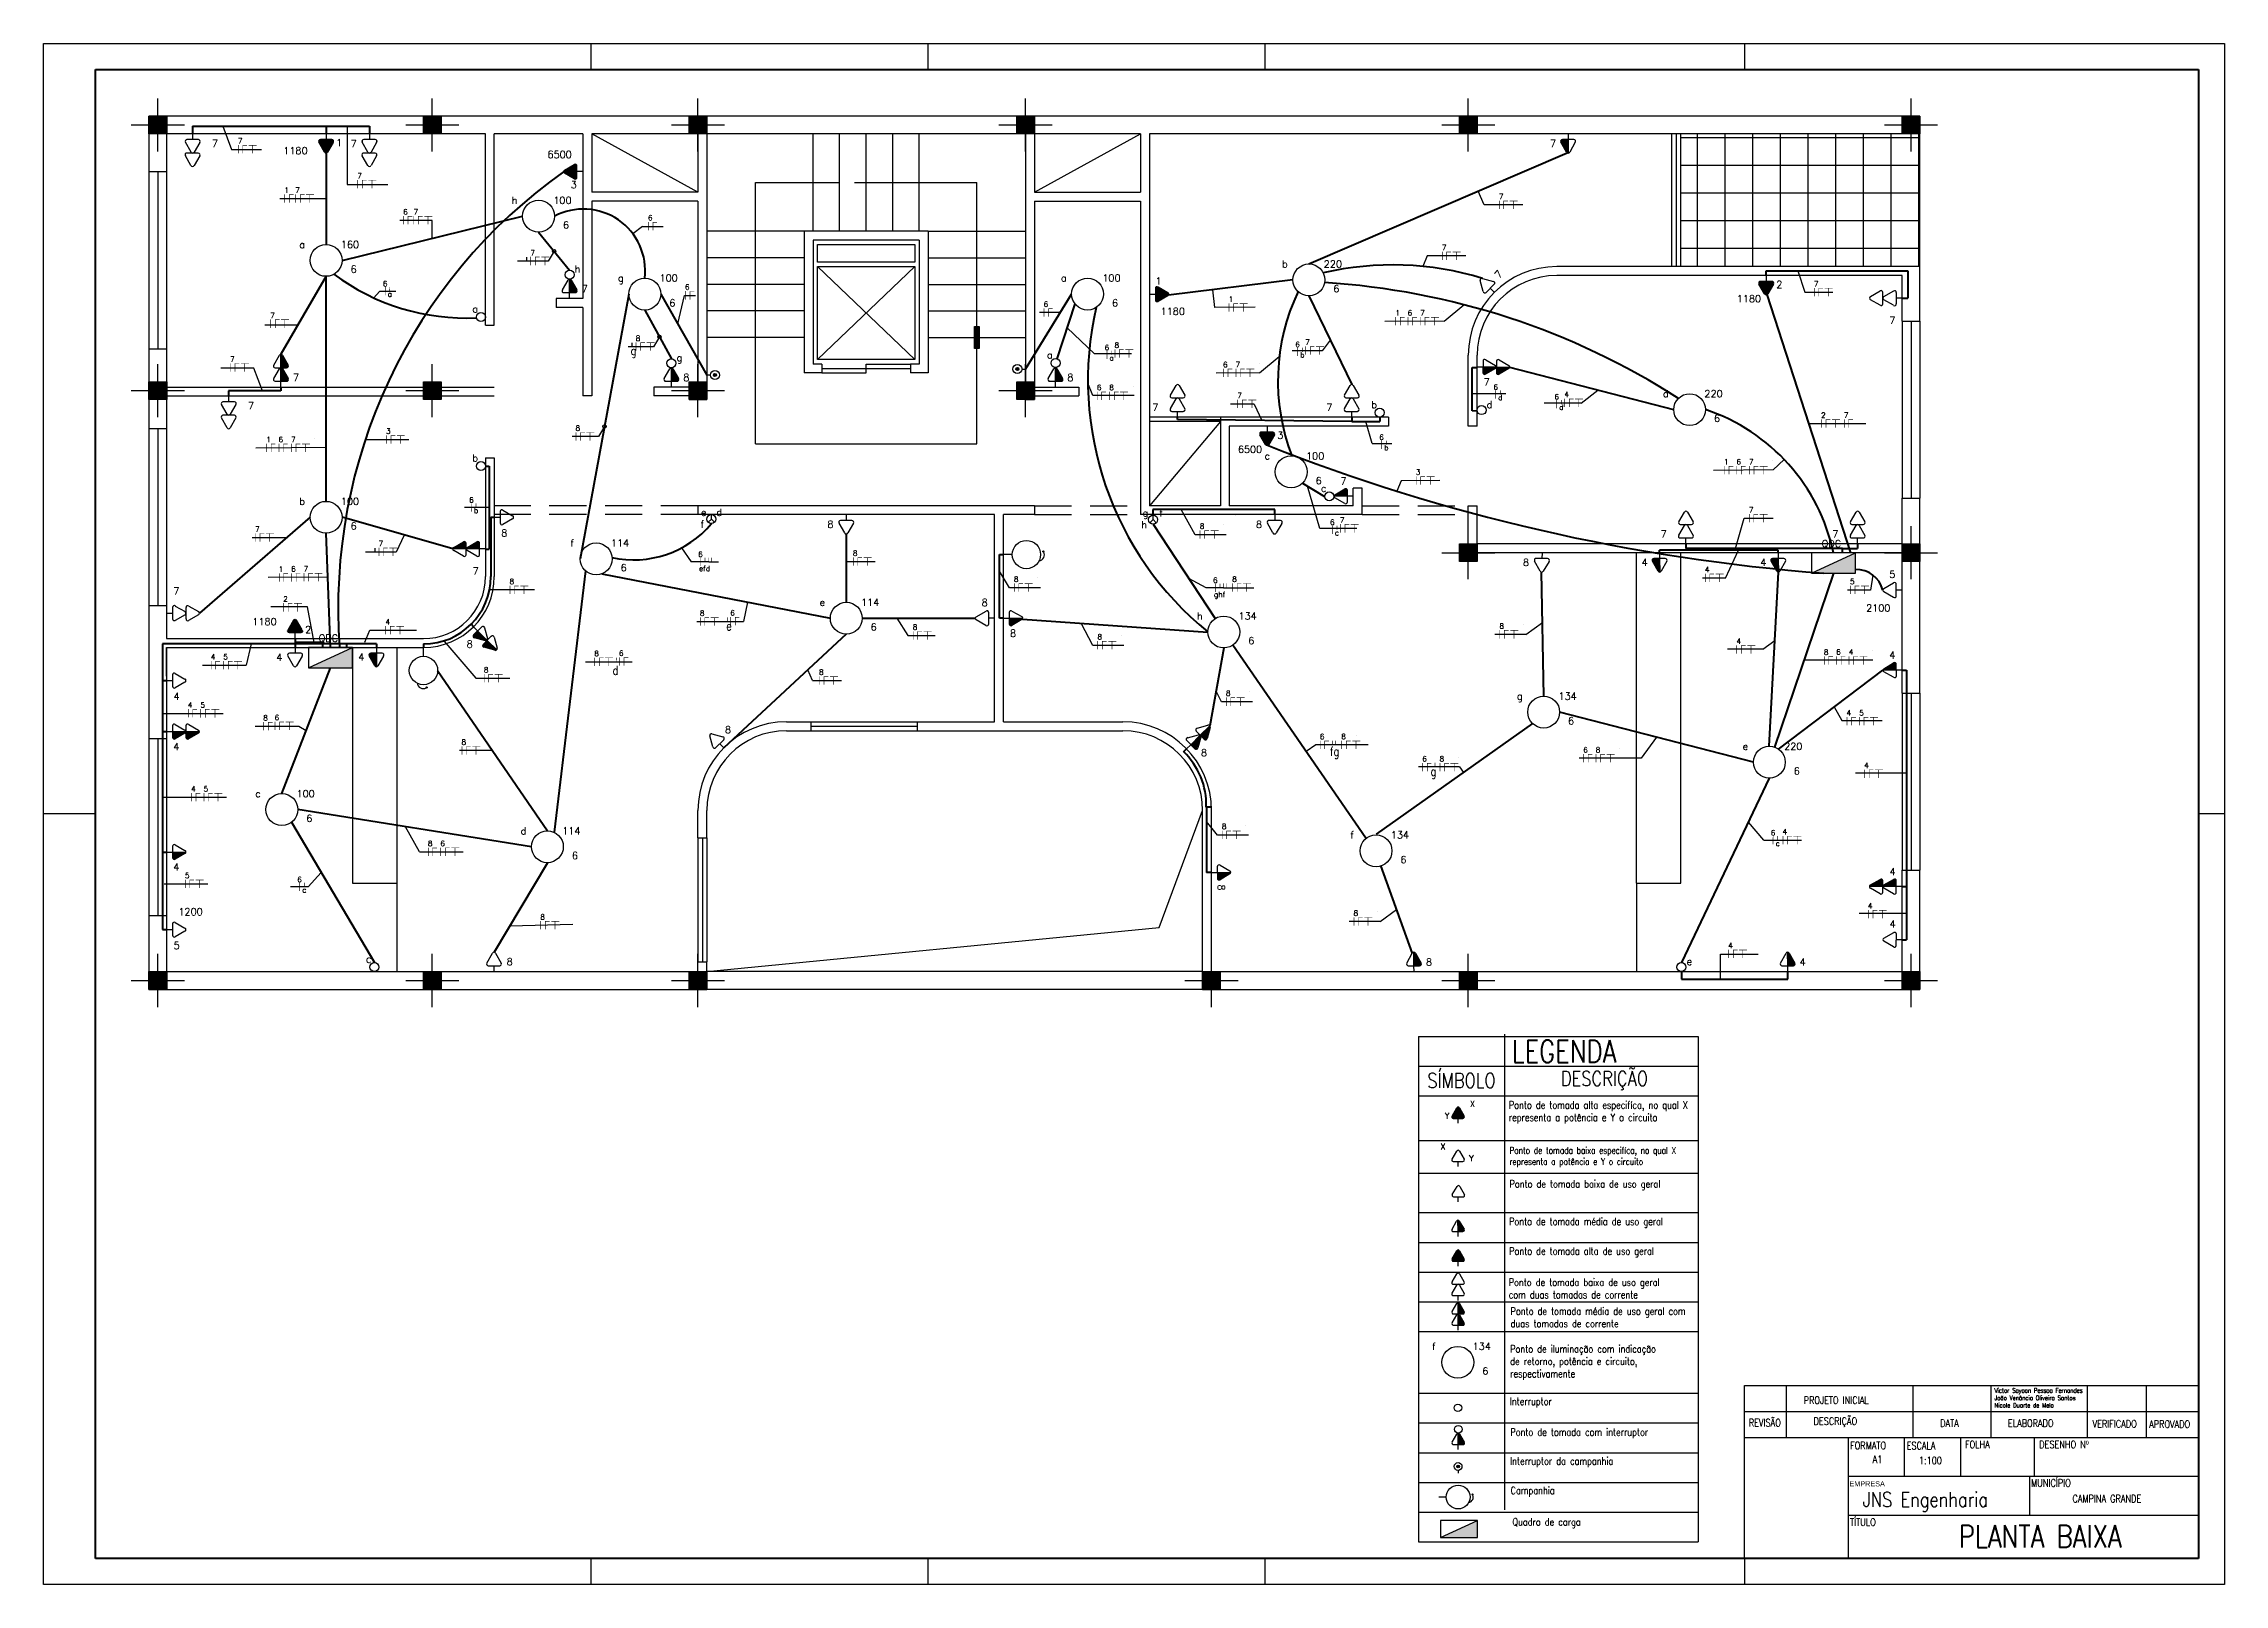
# Model space of a CAD drawing. Header units: metres. Extents: x 3615.8 to 3645.2, y 1798 to 1818.7.
import ezdxf
from ezdxf.enums import TextEntityAlignment as Align

# ---------------------------------------------------------------- set-up
doc = ezdxf.new("R2010")
doc.units = ezdxf.units.M
doc.linetypes.add('Contínuo', pattern=[0])
doc.linetypes.add('DASHED', pattern=[0.75, 0.5, -0.25])
for name, color, linetype in [('10', 10, 'Continuous'), ('2', 4, 'Continuous'), ('4', 136, 'Continuous'), ('Acessorios', 4, 'Continuous'), ('ALVENARIA', 7, 'Continuous'), ('CIRCUITOS', 250, 'Continuous'), ('ILUMINAÇÃO', 1, 'Contínuo'), ('INTERRUPTORES', 1, 'Continuous'), ('Quadros de Dist.', 1, 'Continuous'), ('TOMADAS-ENERGIA', 1, 'Continuous')]:
    doc.layers.add(name, color=color, linetype=linetype)
doc.layers.add('ELETRODUTOS', color=5, linetype='Continuous', lineweight=50)
doc.styles.add('ROMANS', font='ROMANS.shx', dxfattribs={"width": 0.8, "height": 0.1})
doc.styles.get("Standard").update_dxf_attribs({"font": 'arial.ttf'})

msp = doc.modelspace()

# ---------------------------------------------------------------- texts
at = {"color": 30, "true_color": 0xf8991e, "attachment_point": 1, "style": 'ROMANS'}
for s, width, insert, char_height in [('LEGENDA', 2.31432, (3635.564, 1805.279), 0.3), ('SÍMBOLO', 0.86812, (3634.43, 1804.837), 0.2), ('DESCRIÇÃO', 2.06626, (3636.227, 1804.865), 0.2)]:
    msp.add_mtext_dynamic_manual_height_columns(s, width=width, gutter_width=0.5, heights=[0], dxfattribs=dict(at, insert=insert, char_height=char_height))
at = {"attachment_point": 1, "style": 'ROMANS'}
for s, width, gutter_width, heights, insert, char_height in [('Ponto de tomada alta especifíca, no qual X representa a potência e Y o circuito', 2.62263, 0.5, [0], (3635.527, 1804.458), 0.1), ('Ponto de tomada baixa especifíca, no qual X representa a potência e Y o circuito', 2.51144, 0.5, [0.556], (3635.535, 1803.842), 0.09), ('Ponto de tomada baixa de uso geral', 2.06026, 0.5, [0], (3635.536, 1803.396), 0.1), ('Ponto de tomada média de uso geral', 1.99394, 0.5, [0], (3635.53, 1802.891), 0.1), ('Ponto de tomada alta de uso geral', 1.88232, 0.5, [0], (3635.531, 1802.493), 0.1), ('Ponto de tomada baixa de uso geral com duas tomadas de corrente', 2.47596, 0.5, [0], (3635.525, 1802.073), 0.1), ('Ponto de tomada média de uso geral com duas tomadas de corrente', 2.70735, 0.5, [0], (3635.55, 1801.684), 0.1), ('Ponto de iluminação com indicação de retorno, potência e circuito, respectivamente', 2.20883, 0.5, [0], (3635.545, 1801.177), 0.1), ('Interruptor', 2.05509, 0.5, [0], (3635.54, 1800.472), 0.1), ('PROJETO INICIAL', 1.69364, 0.436, [0], (3639.494, 1800.486), 0.1), ('Victor Sayoan Pessoa Fernandes\\PJoão Venâncio Oliveira Santos\\PNicole Duarte de Melo', 1.38181, 0.5, [0], (3642.062, 1800.598), 0.06), ('REVISÃO', 0.43333, 0.436, [0], (3638.755, 1800.184), 0.1), ('DESCRIÇÃO', 1.20044, 0.436, [0], (3639.628, 1800.205), 0.1), ('DATA', 0.82356, 0.436, [0], (3641.331, 1800.178), 0.1), ('ELABORADO', 0.87026, 0.436, [0], (3642.243, 1800.177), 0.1), ('VERIFICADO', 0.91143, 0.436, [0], (3643.38, 1800.168), 0.1), ('APROVADO', 0.65882, 0.436, [0], (3644.143, 1800.165), 0.1), ('Ponto de tomada com interruptor', 2.34108, 0.5, [0], (3635.547, 1800.057), 0.1), ('FORMATO', 0.52342, 0.436, [0], (3640.119, 1799.877), 0.1), ('ESCALA', 0.38825, 0.174, [0], (3640.88, 1799.875), 0.1), ('FOLHA', 0.4048, 0.436, [0], (3641.665, 1799.892), 0.1), ('DESENHO Nº', 1.40982, 0.436, [0], (3642.664, 1799.892), 0.1), ('Interruptor da campanhia', 2.01111, 0.5, [0], (3635.544, 1799.669), 0.1), ('A1', 0.3143, 0.174, [0], (3640.423, 1799.691), 0.1), ('1:100', 0.32354, 0.436, [0], (3641.045, 1799.676), 0.1), ('Campanhia', 2.09277, 0.5, [0], (3635.551, 1799.272), 0.1), ('MUNICÍPIO', 1.49667, 0.436, [0], (3642.554, 1799.373), 0.1), ('JNS Engenharia', 2.47554, 0.5, [0], (3640.288, 1799.201), 0.2), ('CAMPINA GRANDE', 1.36255, 0.436, [0], (3643.111, 1799.162), 0.1), ('Quadro de carga', 2.13674, 0.5, [0], (3635.575, 1798.849), 0.1), ('TÍTULO', 1.46224, 0.436, [0], (3640.118, 1798.846), 0.1), ('PLANTA BAIXA', 3.01381, 0.436, [0], (3641.581, 1798.755), 0.3)]:
    msp.add_mtext_dynamic_manual_height_columns(s, width=width, gutter_width=gutter_width, heights=heights, dxfattribs=dict(at, insert=insert, char_height=char_height))
at = {"insert": (3640.11, 1799.347), "char_height": 0.0698, "attachment_point": 1}
msp.add_mtext_dynamic_manual_height_columns('EMPRESA', width=1.26093, gutter_width=0.436, heights=[0], dxfattribs=at)
at = {"layer": 'CIRCUITOS', "attachment_point": 1, "style": 'ROMANS'}
for s, width, insert, char_height in [('g', 0.11757, (3623.71, 1814.617), 0.119), ('e', 0.13088, (3624.994, 1810.912), 0.119), ('d', 0.13088, (3623.466, 1810.315), 0.119), ('fg', 0.09059, (3633.118, 1809.225), 0.1192), ('g', 0.15514, (3634.473, 1808.956), 0.119)]:
    msp.add_mtext_dynamic_manual_height_columns(s, width=width, gutter_width=0.596, heights=[0], dxfattribs=dict(at, insert=insert, char_height=char_height))

# ---------------------------------------------------------------- blocks, each defined once
blk = doc.blocks.new('st')
at = {"layer": '2'}
h = blk.add_hatch(color=256, dxfattribs=at)
h.paths.add_polyline_path([(0, 10), (0, 0), (10, 0), (10, 10)])
h.paths.add_polyline_path([(-10, 10), (-10, 0), (0, 0), (0, 10)])
h.paths.add_polyline_path([(-10, 0), (-10, -10), (0, -10), (0, 0)])
h.paths.add_polyline_path([(0, 0), (0, -10), (10, -10), (10, 0)])
at = {"layer": '10'}
for p, q in [((0, 30), (0, -30)), ((-30, 0), (30, 0))]:
    blk.add_line(p, q, dxfattribs=at)
at = {"layer": '4'}
blk.add_lwpolyline([(-10, -10), (-10, 10), (10, 10), (10, -10)], close=True, dxfattribs=at)
blk = doc.blocks.new('TEBAI01')
for p, q in [((-1.62, 1.95), (-0.35, 4.14)), ((-1.3, 1.32), (1.28, 1.32)), ((0, 0), (0, 1.32)), ((0.35, 4.14), (1.63, 1.92))]:
    blk.add_line(p, q)
for centre, start, end in [((-1.3, 1.71), 143.1332, 270.777), ((0, 3.97), 26.0479, 153.9521), ((1.3, 1.71), 267.1811, 32.5689)]:
    blk.add_arc(centre, 0.393, start, end)
at = {"style": 'ROMANS', "flags": 8}
for tag, p in [('020', (-5.03, 2.2)), ('001', (3.56, 2.23))]:
    blk.add_attdef(tag, text='', height=1.6, dxfattribs=at).set_placement(p, align=Align.MIDDLE_CENTER)
blk = doc.blocks.new('TEALT03')
for p, q in [((-1.62, 1.95), (-0.35, 4.14)), ((-1.3, 1.32), (1.28, 1.32)), ((0, 0), (0, 1.32)), ((0.35, 4.14), (1.63, 1.92))]:
    blk.add_line(p, q)
for centre, start, end in [((-1.3, 1.71), 143.1332, 270.777), ((0, 3.97), 26.0479, 153.9521), ((1.3, 1.71), 267.1811, 32.5689)]:
    blk.add_arc(centre, 0.393, start, end)
at = {"linetype": 'Continuous'}
for points in [[(-1.69, 1.75), (1.28, 1.32), (-1.62, 1.95)], [(1.28, 1.32), (-1.69, 1.75), (-1.31, 1.32)], [(-1.66, 1.54), (-1.31, 1.32), (-1.69, 1.75)], [(-1.31, 1.32), (-1.66, 1.54), (-1.51, 1.38)], [(-1.62, 1.95), (1.49, 1.37), (-0.35, 4.14)], [(1.49, 1.37), (-1.62, 1.95), (1.28, 1.32)], [(-0.35, 4.14), (1.64, 1.52), (-0.21, 4.3)], [(1.64, 1.52), (-0.35, 4.14), (1.49, 1.37)], [(-0.21, 4.3), (1.69, 1.72), (0, 4.36)], [(1.69, 1.72), (-0.21, 4.3), (1.64, 1.52)], [(0, 4.36), (1.63, 1.92), (0.21, 4.3)], [(1.63, 1.92), (0, 4.36), (1.69, 1.72)], [(0.35, 4.14), (0.21, 4.3), (1.63, 1.92)]]:
    blk.add_solid(points, dxfattribs=at)
at = {"style": 'ROMANS', "flags": 8}
for tag, p in [('020', (-4.82, 2.03)), ('001', (3.51, 2.07))]:
    blk.add_attdef(tag, text='', height=1.6, dxfattribs=at).set_placement(p, align=Align.MIDDLE_CENTER)
blk = doc.blocks.new('A$C0BD3781F')
blk.add_circle((0.36, 0.36), 0.36)
at = {"style": 'ROMANS', "flags": 8}
for tag, p in [('001', (0.188, 0.472)), ('009', (0.502, 0.474)), ('020', (0.356, 0.232))]:
    blk.add_attdef(tag, text='', height=0.16, dxfattribs=at).set_placement(p, align=Align.MIDDLE_CENTER)
blk = doc.blocks.new('Ir1s01')
blk.add_circle((0, 1.02), 1.02)
at = {"style": 'ROMANS', "flags": 8}
blk.add_attdef('009', text='', height=1.6, dxfattribs=at).set_placement((1.81, 2.29), align=Align.MIDDLE_CENTER)
blk = doc.blocks.new('TEMED02')
for p, q in [((-1.62, 1.95), (-0.35, 4.14)), ((-1.3, 1.32), (1.28, 1.32)), ((0, 1.32), (0, 4.36)), ((0, 0), (0, 1.32)), ((0.35, 4.14), (1.63, 1.92))]:
    blk.add_line(p, q)
for centre, start, end in [((-1.3, 1.71), 143.1332, 270.777), ((0, 3.97), 26.0479, 153.9521), ((1.3, 1.71), 267.1811, 32.5689)]:
    blk.add_arc(centre, 0.393, start, end)
at = {"linetype": 'Continuous'}
for points in [[(0, 4.36), (1.63, 1.92), (0.21, 4.3)], [(1.63, 1.92), (0, 4.36), (1.69, 1.72)], [(0, 1.32), (1.69, 1.72), (0, 4.36)], [(1.69, 1.72), (0, 1.32), (1.64, 1.52)], [(1.28, 1.32), (1.64, 1.52), (0, 1.32)], [(0.35, 4.14), (0.21, 4.3), (1.63, 1.92)], [(1.64, 1.52), (1.28, 1.32), (1.49, 1.37)]]:
    blk.add_solid(points, dxfattribs=at)
at = {"style": 'ROMANS', "flags": 8}
for tag, p in [('020', (-4.96, 2.19)), ('001', (3.39, 2.17))]:
    blk.add_attdef(tag, text='', height=1.6, dxfattribs=at).set_placement(p, align=Align.MIDDLE_CENTER)
blk = doc.blocks.new('A$C93b2c405')
at = {"layer": 'TOMADAS-ENERGIA'}
for p, q in [((0.252, 0.163), (0.188, 0.274)), ((0.334, 0.304), (0.205, 0.304)), ((0.269, 0.37), (0.269, 0.304)), ((0.35, 0.273), (0.287, 0.163)), ((0.251, 0.011), (0.188, 0.122)), ((0.334, 0.152), (0.205, 0.152)), ((0.35, 0.121), (0.287, 0.011))]:
    blk.add_line(p, q, dxfattribs=at)
for centre, start, end in [((0.205, 0.284), 87.1811, 212.5689), ((0.335, 0.284), 323.1332, 90.777), ((0.204, 0.132), 87.1811, 212.5689), ((0.269, 0.02), 206.0479, 333.9521), ((0.269, 0.172), 206.0479, 333.9521), ((0.334, 0.132), 323.1332, 90.777)]:
    blk.add_arc(centre, 0.0197, start, end, dxfattribs=at)
at = {"layer": 'TOMADAS-ENERGIA', "style": 'ROMANS', "flags": 8}
for tag, p in [('001', (0.091, 0.259)), ('020', (0.521, 0.26))]:
    blk.add_attdef(tag, text='', height=0.08, rotation=180, dxfattribs=at).set_placement(p, align=Align.MIDDLE_CENTER)
blk = doc.blocks.new('A$C8d71f97b')
at = {"layer": 'TOMADAS-ENERGIA'}
for p, q in [((0.27, 0.249), (0.333, 0.359)), ((0.351, 0.218), (0.351, 0.37)), ((0.369, 0.359), (0.432, 0.248)), ((0.27, 0.097), (0.333, 0.207)), ((0.286, 0.218), (0.415, 0.218)), ((0.286, 0.066), (0.415, 0.066)), ((0.351, 0.066), (0.351, 0.218)), ((0.351, 0), (0.351, 0.066)), ((0.369, 0.207), (0.432, 0.096))]:
    blk.add_line(p, q, dxfattribs=at)
for centre, start, end in [((0.286, 0.238), 143.1332, 270.777), ((0.351, 0.35), 26.0479, 153.9521), ((0.416, 0.238), 267.1811, 32.5689), ((0.286, 0.086), 143.1332, 270.777), ((0.351, 0.198), 26.0479, 153.9521), ((0.416, 0.086), 267.1811, 32.5689)]:
    blk.add_arc(centre, 0.0197, start, end, dxfattribs=at)
at = {"layer": 'TOMADAS-ENERGIA', "linetype": 'Continuous'}
for points in [[(0.351, 0.37), (0.432, 0.248), (0.361, 0.367)], [(0.432, 0.248), (0.351, 0.37), (0.436, 0.238)], [(0.351, 0.218), (0.436, 0.238), (0.351, 0.37)], [(0.369, 0.359), (0.361, 0.367), (0.432, 0.248)], [(0.436, 0.238), (0.351, 0.218), (0.433, 0.228)], [(0.415, 0.218), (0.433, 0.228), (0.351, 0.218)], [(0.351, 0.218), (0.432, 0.096), (0.361, 0.215)], [(0.432, 0.096), (0.351, 0.218), (0.436, 0.086)], [(0.351, 0.066), (0.436, 0.086), (0.351, 0.218)], [(0.436, 0.086), (0.351, 0.066), (0.433, 0.076)], [(0.415, 0.066), (0.433, 0.076), (0.351, 0.066)], [(0.369, 0.207), (0.361, 0.215), (0.432, 0.096)], [(0.433, 0.228), (0.415, 0.218), (0.425, 0.22)], [(0.433, 0.076), (0.415, 0.066), (0.425, 0.068)]]:
    blk.add_solid(points, dxfattribs=at)
at = {"layer": 'TOMADAS-ENERGIA', "style": 'ROMANS', "flags": 8}
for tag, p in [('020', (0.103, 0.11)), ('001', (0.52, 0.108))]:
    blk.add_attdef(tag, text='', height=0.08, dxfattribs=at).set_placement(p, align=Align.MIDDLE_CENTER)
blk = doc.blocks.new('Ir3s03')
for p, q in [((0, 1.02), (-0.72, 0.3)), ((0, 1.02), (0, 2.03)), ((0.72, 0.3), (0, 1.02)), ((0, 1.02), (0, 1.02))]:
    blk.add_line(p, q)
blk.add_circle((0, 1.02), 1.02)
at = {"style": 'ROMANS', "flags": 8}
for tag, p in [('031', (-2.03, -0.12)), ('030', (-1.77, 2.54)), ('009', (1.79, 2.54))]:
    blk.add_attdef(tag, text='', height=1.6, dxfattribs=at).set_placement(p, align=Align.MIDDLE_CENTER)
blk = doc.blocks.new('A$C5681756B')
at = {"layer": 'Quadros de Dist.'}
for p, q in [((0.951, 0.228), (0.452, 0.228)), ((0.452, 0.228), (0.452, 0)), ((0.452, 0), (0.951, 0.228)), ((0.951, 0), (0.951, 0.228)), ((0.452, 0), (0.951, 0))]:
    blk.add_line(p, q, dxfattribs=at)
at = {"layer": 'Quadros de Dist.', "linetype": 'Continuous'}
blk.add_solid([(0.951, 0.227), (0.452, 0), (0.951, 0)], dxfattribs=at)
at = {"layer": 'Quadros de Dist.', "style": 'ROMANS', "flags": 8}
for tag, p in [('020', (0.206, 0.334)), ('001', (1.041, 0.331))]:
    blk.add_attdef(tag, text='', height=0.16, dxfattribs=at).set_placement(p, align=Align.MIDDLE_CENTER)
blk = doc.blocks.new('Ircamp08')
blk.add_line((0, 0.8), (0, 0))
for radius in [1.04, 0.36]:
    blk.add_circle((0, 1.84), radius)
at = {"linetype": 'Continuous'}
for points in [[(-0.36, 1.84), (-0.31, 1.66), (-0.31, 2.02)], [(-0.31, 2.02), (-0.18, 1.53), (-0.18, 2.15)], [(-0.18, 1.53), (-0.31, 2.02), (-0.31, 1.66)], [(-0.18, 2.15), (0, 1.48), (0, 2.2)], [(0, 1.48), (-0.18, 2.15), (-0.18, 1.53)], [(0, 2.2), (0.18, 1.53), (0.18, 2.15)], [(0.18, 1.53), (0, 2.2), (0, 1.48)], [(0.18, 2.15), (0.31, 1.66), (0.31, 2.02)], [(0.31, 1.66), (0.18, 2.15), (0.18, 1.53)], [(0.36, 1.84), (0.31, 2.02), (0.31, 1.66)]]:
    blk.add_solid(points, dxfattribs=at)
at = {"style": 'ROMANS', "flags": 8}
blk.add_attdef('009', text='', height=1.6, dxfattribs=at).set_placement((1.3, 3.14), align=Align.MIDDLE_CENTER)
blk = doc.blocks.new('Tgcig02')
blk.add_line((0, 1), (0, 0))
for centre, radius in [((0, 2.6), 1.6), ((-0.35, 4.52), 0.0696)]:
    blk.add_circle(centre, radius)
blk.add_arc((0.03, 3.95), 0.686, 7.0471, 118.0951)
blk = doc.blocks.new('FNT')
at = {"const_width": 0.24}
for points in [[(0.12, 1.68), (0.12, -1.68)], [(1.84, 1.56), (3.68, 1.56)], [(1.96, 1.44), (1.96, -1.68)], [(4.32, 1.56), (7.52, 1.56)], [(5.8, 1.44), (5.8, -1.68)]]:
    blk.add_lwpolyline(points, dxfattribs=at)
at = {"style": 'ROMANS', "flags": 8}
blk.add_attdef('001', text='', height=1.6, dxfattribs=at).set_placement((0.89, 3.34), align=Align.MIDDLE_CENTER)
blk = doc.blocks.new('A$C27EA2FDF')
at = {"const_width": 0.009}
for points in [[(0.04, 0.126), (0.04, 0)], [(0.104, 0.121), (0.173, 0.121)], [(0.109, 0.117), (0.109, 0)]]:
    blk.add_lwpolyline(points, dxfattribs=at)
at = {"style": 'ROMANS', "flags": 8}
blk.add_attdef('001', text='', height=0.06, dxfattribs=at).set_placement((0.069, 0.188), align=Align.MIDDLE_CENTER)
blk = doc.blocks.new('A$C3508442B')
at = {"const_width": 0.024}
for points in [[(0.227, 0.043), (0.392, 0.012)], [(0.262, 0.224), (0.592, 0.161)]]:
    blk.add_lwpolyline(points, dxfattribs=at)
at = {"style": 'ROMANS', "flags": 8}
for tag, p in [('001', (0.105, 0.258)), ('009', (0.634, 0.329))]:
    blk.add_attdef(tag, text='', height=0.16, rotation=79, dxfattribs=at).set_placement(p, align=Align.MIDDLE_CENTER)

# ---------------------------------------------------------------- hatches: boundary and pattern name
at = {"layer": 'Acessorios'}
msp.add_hatch(color=256, dxfattribs=at).paths.add_polyline_path([(3628.338, 1814.882), (3628.398, 1814.882), (3628.398, 1814.584), (3628.338, 1814.584)])
at = {"layer": 'ALVENARIA'}
h = msp.add_hatch(dxfattribs=at)
h.set_pattern_fill('NET', color=256, scale=2.978842, angle=90, style=0)
h.set_pattern_definition([(90, (3741.58083, 1941.04565), (-0.3723553, 1e-16), []), (180, (3741.58083, 1941.04565), (-1e-16, -0.3723553), [])])
h.paths.add_polyline_path([(3637.841, 1817.474), (3637.841, 1815.687), (3641.058, 1815.687), (3641.058, 1817.474), (3640.819, 1817.474)])

# ---------------------------------------------------------------- linework, layer by layer
for p, q in [((3615.809, 1818.686), (3645.156, 1818.686)), ((3615.809, 1797.959), (3615.809, 1818.686)), ((3623.172, 1818.686), (3623.172, 1818.338)), ((3627.708, 1818.686), (3627.708, 1818.338)), ((3632.245, 1818.686), (3632.245, 1818.338)), ((3638.7, 1818.686), (3638.7, 1818.338)), ((3645.156, 1818.686), (3645.156, 1797.959)), ((3616.507, 1808.323), (3615.809, 1808.323)), ((3645.156, 1808.323), (3644.807, 1808.323)), ((3634.311, 1805.33), (3634.311, 1798.53)), ((3634.311, 1805.33), (3638.076, 1805.33)), ((3635.468, 1805.36), (3635.468, 1798.96)), ((3638.076, 1805.33), (3638.076, 1798.53)), ((3634.311, 1804.93), (3638.076, 1804.93)), ((3634.311, 1804.53), (3638.076, 1804.53)), ((3634.311, 1803.931), (3638.076, 1803.931)), ((3634.311, 1803.493), (3638.076, 1803.493)), ((3634.311, 1802.96), (3638.076, 1802.96)), ((3634.311, 1802.56), (3638.076, 1802.56)), ((3634.311, 1802.16), (3638.076, 1802.16)), ((3634.311, 1801.76), (3638.076, 1801.76)), ((3634.311, 1801.36), (3638.076, 1801.36)), ((3634.311, 1800.53), (3638.076, 1800.53)), ((3638.7, 1798.308), (3638.7, 1800.634)), ((3638.7, 1800.634), (3644.807, 1800.634)), ((3639.264, 1799.94), (3639.264, 1800.637)), ((3640.968, 1799.937), (3640.968, 1800.634)), ((3642.015, 1799.937), (3642.015, 1800.634)), ((3643.312, 1799.937), (3643.312, 1800.634)), ((3644.109, 1799.937), (3644.109, 1800.634)), ((3634.311, 1800.13), (3638.076, 1800.13)), ((3638.7, 1800.285), (3644.807, 1800.285)), ((3638.7, 1799.937), (3644.807, 1799.937)), ((3640.096, 1798.308), (3640.096, 1799.937)), ((3640.849, 1799.413), (3640.849, 1799.937)), ((3641.607, 1799.413), (3641.607, 1799.937)), ((3642.601, 1799.413), (3642.601, 1799.937)), ((3634.311, 1799.73), (3638.076, 1799.73)), ((3634.311, 1799.33), (3638.076, 1799.33)), ((3640.096, 1799.413), (3644.807, 1799.413)), ((3642.538, 1798.89), (3642.538, 1799.413)), ((3634.311, 1798.93), (3638.076, 1798.93)), ((3640.096, 1798.89), (3644.807, 1798.89)), ((3634.311, 1798.53), (3638.076, 1798.53)), ((3623.172, 1798.308), (3623.172, 1797.959)), ((3627.708, 1798.308), (3627.708, 1797.959)), ((3632.245, 1798.308), (3632.245, 1797.959)), ((3638.7, 1798.308), (3638.7, 1797.959)), ((3645.156, 1797.959), (3615.809, 1797.959))]:
    msp.add_line(p, q)
at = {"lineweight": 100}
for p, q in [((3616.507, 1818.338), (3644.807, 1818.338)), ((3616.507, 1798.308), (3616.507, 1818.338)), ((3644.807, 1818.338), (3644.807, 1798.308)), ((3644.807, 1798.308), (3616.507, 1798.308))]:
    msp.add_line(p, q, dxfattribs=at)
at = {"color": 18, "true_color": 0x000000}
for p, q in [((3623.87, 1816.228), (3623.738, 1816.129)), ((3620.327, 1815.354), (3620.254, 1815.266)), ((3636.501, 1813.851), (3636.725, 1814.025)), ((3639.082, 1812.951), (3639.231, 1813.093)), ((3638.441, 1811.496), (3638.617, 1811.87)), ((3638.945, 1810.542), (3639.106, 1810.655)), ((3619.242, 1809.504), (3619.342, 1809.444))]:
    msp.add_line(p, q, dxfattribs=at)
at = {"layer": 'Acessorios'}
for p, q in [((3624.614, 1816.687), (3623.185, 1817.474)), ((3626.163, 1816.163), (3626.163, 1817.474)), ((3626.521, 1816.163), (3626.521, 1817.474)), ((3626.878, 1816.163), (3626.878, 1817.474)), ((3627.236, 1816.163), (3627.236, 1817.474)), ((3627.593, 1816.163), (3627.593, 1817.474)), ((3629.142, 1816.687), (3630.572, 1817.474)), ((3637.721, 1815.687), (3637.721, 1817.474)), ((3637.781, 1815.687), (3637.781, 1817.474)), ((3637.841, 1815.687), (3637.841, 1817.474)), ((3617.227, 1816.962), (3617.227, 1814.578)), ((3617.346, 1816.962), (3617.346, 1814.578)), ((3617.465, 1816.962), (3617.465, 1814.578)), ((3625.389, 1813.304), (3625.389, 1816.819)), ((3625.389, 1816.819), (3626.521, 1816.819)), ((3626.722, 1816.819), (3628.368, 1816.819)), ((3628.368, 1813.304), (3628.368, 1816.819)), ((3626.044, 1816.163), (3624.734, 1816.163)), ((3627.712, 1816.163), (3629.023, 1816.163)), ((3626.044, 1815.806), (3624.734, 1815.806)), ((3627.534, 1814.435), (3626.223, 1815.687)), ((3626.223, 1814.435), (3627.534, 1815.687)), ((3627.712, 1815.806), (3629.023, 1815.806)), ((3626.044, 1815.448), (3624.734, 1815.448)), ((3627.712, 1815.448), (3629.023, 1815.448)), ((3626.044, 1815.091), (3624.734, 1815.091)), ((3627.712, 1815.091), (3629.023, 1815.091)), ((3640.819, 1814.954), (3640.819, 1812.571)), ((3640.939, 1814.954), (3640.939, 1812.571)), ((3641.058, 1814.954), (3641.058, 1812.571)), ((3626.044, 1814.733), (3624.734, 1814.733)), ((3627.712, 1814.733), (3629.023, 1814.733)), ((3626.283, 1814.316), (3627.474, 1814.316)), ((3626.283, 1814.257), (3626.878, 1814.257)), ((3626.878, 1814.257), (3626.878, 1814.376)), ((3626.878, 1814.376), (3627.474, 1814.376)), ((3631.645, 1813.661), (3630.691, 1813.661)), ((3617.227, 1813.506), (3617.227, 1811.123)), ((3617.346, 1813.506), (3617.346, 1811.123)), ((3617.465, 1813.506), (3617.465, 1811.123)), ((3631.645, 1813.601), (3630.691, 1812.469)), ((3631.645, 1813.601), (3630.691, 1813.601)), ((3625.389, 1813.304), (3628.368, 1813.304)), ((3637.245, 1807.393), (3637.245, 1811.838)), ((3637.841, 1807.393), (3637.841, 1811.838)), ((3619.967, 1810.563), (3619.967, 1807.393)), ((3620.563, 1810.563), (3620.563, 1807.393)), ((3640.819, 1809.949), (3640.819, 1807.566)), ((3640.939, 1809.949), (3640.939, 1807.566)), ((3641.058, 1809.949), (3641.058, 1807.566)), ((3626.134, 1809.562), (3627.564, 1809.562)), ((3626.134, 1809.503), (3627.564, 1809.503)), ((3617.227, 1809.336), (3617.227, 1806.953)), ((3617.346, 1809.336), (3617.346, 1806.953)), ((3617.465, 1809.336), (3617.465, 1806.953)), ((3626.134, 1809.443), (3627.564, 1809.443)), ((3624.614, 1808.001), (3624.614, 1806.333)), ((3624.674, 1808.001), (3624.674, 1806.333)), ((3624.734, 1808.001), (3624.734, 1806.333)), ((3619.967, 1807.393), (3620.563, 1807.393)), ((3637.245, 1807.393), (3637.841, 1807.393)), ((3631.406, 1806.202), (3624.734, 1806.202)), ((3631.406, 1805.964), (3624.734, 1805.964))]:
    msp.add_line(p, q, dxfattribs=at)
at = {"layer": 'Acessorios', "linetype": 'DASHED'}
for p, q in [((3624.614, 1812.469), (3621.874, 1812.469)), ((3629.142, 1812.469), (3630.572, 1812.469)), ((3633.551, 1812.469), (3634.981, 1812.469)), ((3624.614, 1812.35), (3621.874, 1812.35)), ((3629.142, 1812.35), (3630.572, 1812.35)), ((3633.551, 1812.35), (3634.981, 1812.35))]:
    msp.add_line(p, q, dxfattribs=at)
at = {"layer": 'Acessorios'}
for points in [[(3626.223, 1815.746), (3626.223, 1815.984), (3627.534, 1815.984), (3627.534, 1815.746)], [(3626.223, 1814.435), (3626.223, 1815.687), (3627.534, 1815.687), (3627.534, 1814.435)], [(3628.338, 1814.882), (3628.398, 1814.882), (3628.398, 1814.584), (3628.338, 1814.584)]]:
    msp.add_lwpolyline(points, close=True, dxfattribs=at)
at = {"layer": 'ALVENARIA'}
for p, q in [((3641.058, 1817.712), (3617.227, 1817.712)), ((3617.227, 1817.712), (3617.227, 1816.962)), ((3621.755, 1817.474), (3617.465, 1817.474)), ((3617.465, 1817.474), (3617.465, 1816.962)), ((3621.755, 1814.9), (3621.755, 1817.474)), ((3621.874, 1814.9), (3621.874, 1817.474)), ((3623.065, 1817.474), (3621.874, 1817.474)), ((3623.065, 1817.474), (3623.065, 1815.258)), ((3629.023, 1817.474), (3623.185, 1817.474)), ((3623.185, 1817.474), (3623.185, 1816.687)), ((3624.614, 1817.474), (3624.614, 1816.687)), ((3624.734, 1817.474), (3624.734, 1813.899)), ((3629.023, 1817.474), (3629.023, 1813.899)), ((3629.142, 1817.474), (3629.142, 1816.687)), ((3630.572, 1817.474), (3629.142, 1817.474)), ((3630.572, 1817.474), (3630.572, 1816.687)), ((3630.691, 1817.474), (3630.691, 1812.469)), ((3641.058, 1817.474), (3630.691, 1817.474)), ((3641.058, 1817.474), (3641.058, 1817.712)), ((3641.058, 1815.687), (3641.058, 1817.474)), ((3617.465, 1816.962), (3617.227, 1816.962)), ((3624.614, 1816.687), (3623.185, 1816.687)), ((3624.614, 1816.568), (3623.185, 1816.568)), ((3623.185, 1816.568), (3623.185, 1813.947)), ((3624.614, 1816.568), (3624.614, 1814.138)), ((3629.142, 1816.687), (3630.572, 1816.687)), ((3629.142, 1816.568), (3629.142, 1813.899)), ((3629.142, 1816.568), (3630.572, 1816.568)), ((3630.572, 1816.568), (3630.572, 1812.35)), ((3626.044, 1816.163), (3626.044, 1814.257)), ((3627.712, 1816.163), (3626.044, 1816.163)), ((3626.163, 1816.044), (3626.163, 1814.376)), ((3627.593, 1816.044), (3626.163, 1816.044)), ((3627.593, 1816.044), (3627.593, 1814.376)), ((3627.712, 1816.163), (3627.712, 1814.257)), ((3641.058, 1815.687), (3636.172, 1815.687)), ((3641.058, 1814.954), (3641.058, 1815.687)), ((3640.819, 1815.567), (3636.172, 1815.567)), ((3640.819, 1814.954), (3640.819, 1815.567)), ((3622.708, 1815.258), (3622.708, 1815.138)), ((3623.065, 1815.258), (3622.708, 1815.258)), ((3623.065, 1815.138), (3622.708, 1815.138)), ((3623.065, 1815.138), (3623.065, 1813.947)), ((3621.755, 1814.9), (3621.874, 1814.9)), ((3640.819, 1814.954), (3641.058, 1814.954)), ((3617.227, 1814.578), (3617.227, 1813.506)), ((3617.465, 1814.578), (3617.227, 1814.578)), ((3617.465, 1814.578), (3617.465, 1814.066)), ((3634.981, 1813.542), (3634.981, 1814.495)), ((3635.1, 1813.542), (3635.1, 1814.495)), ((3626.283, 1814.257), (3626.044, 1814.257)), ((3626.283, 1814.376), (3626.163, 1814.376)), ((3626.283, 1814.376), (3626.283, 1814.257)), ((3627.474, 1814.376), (3627.474, 1814.257)), ((3627.593, 1814.376), (3627.474, 1814.376)), ((3627.712, 1814.257), (3627.474, 1814.257)), ((3617.465, 1814.066), (3621.874, 1814.066)), ((3617.465, 1813.947), (3621.874, 1813.947)), ((3617.465, 1813.947), (3617.465, 1813.506)), ((3623.185, 1813.947), (3623.065, 1813.947)), ((3624.019, 1814.066), (3624.019, 1813.947)), ((3624.495, 1814.066), (3624.019, 1814.066)), ((3624.495, 1813.947), (3624.019, 1813.947)), ((3624.495, 1814.073), (3624.495, 1814.138)), ((3624.495, 1814.138), (3624.614, 1814.138)), ((3624.495, 1813.947), (3624.495, 1813.899)), ((3629.142, 1814.066), (3629.738, 1814.066)), ((3629.142, 1813.947), (3629.738, 1813.947)), ((3629.738, 1814.066), (3629.738, 1813.947)), ((3624.495, 1813.899), (3624.734, 1813.899)), ((3629.023, 1813.899), (3629.142, 1813.899)), ((3631.645, 1813.661), (3631.645, 1812.469)), ((3633.908, 1813.661), (3631.645, 1813.661)), ((3633.908, 1813.661), (3633.908, 1813.542)), ((3617.465, 1813.506), (3617.227, 1813.506)), ((3631.764, 1813.542), (3631.764, 1812.469)), ((3633.908, 1813.542), (3631.764, 1813.542)), ((3635.1, 1813.542), (3634.981, 1813.542)), ((3621.755, 1813.113), (3621.755, 1811.516)), ((3621.755, 1813.113), (3621.874, 1813.113)), ((3621.874, 1813.113), (3621.874, 1811.516)), ((3629.142, 1812.469), (3624.614, 1812.469)), ((3624.614, 1812.469), (3624.614, 1812.35)), ((3629.142, 1812.469), (3629.142, 1812.35)), ((3631.645, 1812.469), (3630.691, 1812.469)), ((3633.432, 1812.469), (3631.764, 1812.469)), ((3633.432, 1812.469), (3633.432, 1812.708)), ((3633.551, 1812.708), (3633.432, 1812.708)), ((3633.551, 1812.35), (3633.551, 1812.708)), ((3634.981, 1811.838), (3634.981, 1812.469)), ((3634.981, 1812.469), (3635.1, 1812.469)), ((3635.1, 1811.957), (3635.1, 1812.469)), ((3640.819, 1812.571), (3641.058, 1812.571)), ((3640.819, 1811.957), (3640.819, 1812.571)), ((3641.058, 1809.949), (3641.058, 1812.571)), ((3628.606, 1812.35), (3624.614, 1812.35)), ((3628.606, 1809.562), (3628.606, 1812.35)), ((3629.142, 1812.35), (3628.725, 1812.35)), ((3628.725, 1809.562), (3628.725, 1812.35)), ((3633.551, 1812.35), (3630.572, 1812.35)), ((3640.819, 1811.957), (3635.1, 1811.957)), ((3640.819, 1811.838), (3634.981, 1811.838)), ((3640.819, 1809.949), (3640.819, 1811.838)), ((3617.227, 1811.123), (3617.227, 1809.336)), ((3617.465, 1811.123), (3617.227, 1811.123)), ((3617.465, 1811.123), (3617.465, 1810.682)), ((3617.465, 1810.682), (3620.921, 1810.682)), ((3617.465, 1810.563), (3620.921, 1810.563)), ((3617.465, 1810.563), (3617.465, 1809.336)), ((3617.465, 1810.179), (3617.465, 1810.563)), ((3640.819, 1809.949), (3641.058, 1809.949)), ((3625.806, 1809.562), (3626.134, 1809.562)), ((3626.134, 1809.562), (3626.134, 1809.443)), ((3627.564, 1809.562), (3627.564, 1809.443)), ((3627.564, 1809.562), (3628.606, 1809.562)), ((3628.725, 1809.562), (3630.334, 1809.562)), ((3617.465, 1809.336), (3617.227, 1809.336)), ((3625.806, 1809.443), (3626.134, 1809.443)), ((3627.564, 1809.443), (3630.334, 1809.443)), ((3624.614, 1808.001), (3624.614, 1808.371)), ((3624.734, 1808.001), (3624.734, 1808.371)), ((3630.819, 1806.794), (3631.406, 1808.371)), ((3631.406, 1805.964), (3631.406, 1808.371)), ((3631.525, 1806.202), (3631.525, 1808.371)), ((3624.614, 1808.001), (3624.734, 1808.001)), ((3640.819, 1806.202), (3640.819, 1807.566)), ((3640.819, 1807.566), (3641.058, 1807.566)), ((3641.058, 1805.964), (3641.058, 1807.566)), ((3620.563, 1807.393), (3620.563, 1806.202)), ((3637.245, 1807.393), (3637.245, 1806.202)), ((3617.227, 1806.953), (3617.227, 1805.964)), ((3617.465, 1806.953), (3617.227, 1806.953)), ((3617.465, 1806.953), (3617.465, 1806.202)), ((3624.734, 1806.202), (3630.819, 1806.794)), ((3624.614, 1806.202), (3624.614, 1806.333)), ((3624.614, 1806.333), (3624.734, 1806.333)), ((3624.734, 1805.964), (3624.734, 1806.333)), ((3617.227, 1806.202), (3617.227, 1805.964)), ((3617.465, 1806.202), (3624.614, 1806.202)), ((3617.465, 1806.202), (3618.24, 1806.202)), ((3631.525, 1806.202), (3640.819, 1806.202)), ((3617.227, 1805.964), (3624.734, 1805.964)), ((3631.406, 1805.964), (3641.058, 1805.964))]:
    msp.add_line(p, q, dxfattribs=at)
for centre, radius, start, end in [((3636.172, 1814.495), 1.192, 90, 180), ((3636.172, 1814.495), 1.072, 90, 180), ((3620.921, 1811.516), 0.953, 270, 0), ((3620.921, 1811.516), 0.834, 270, 0), ((3625.806, 1808.371), 1.192, 90, 180), ((3630.334, 1808.371), 1.192, 0, 90), ((3625.806, 1808.371), 1.072, 90, 180), ((3630.334, 1808.371), 1.072, 0, 90)]:
    msp.add_arc(centre, radius, start, end, dxfattribs=at)
at = {"layer": 'CIRCUITOS'}
for p, q in [((3618.219, 1817.575), (3618.339, 1817.262)), ((3619.892, 1817.575), (3619.892, 1816.793)), ((3618.339, 1817.262), (3618.739, 1817.262)), ((3619.61, 1816.599), (3618.988, 1816.599)), ((3619.892, 1816.793), (3620.442, 1816.793)), ((3635.196, 1816.516), (3635.115, 1816.703)), ((3621.04, 1816.307), (3620.602, 1816.307)), ((3621.04, 1816.068), (3621.04, 1816.307)), ((3635.716, 1816.519), (3635.196, 1816.516)), ((3623.87, 1816.228), (3624.147, 1816.228)), ((3622.365, 1815.758), (3622.184, 1815.758)), ((3622.313, 1815.758), (3622.313, 1815.812)), ((3622.599, 1815.758), (3622.313, 1815.758)), ((3622.678, 1815.895), (3622.599, 1815.758)), ((3634.429, 1815.83), (3634.371, 1815.689)), ((3634.95, 1815.833), (3634.429, 1815.83)), ((3631.57, 1815.135), (3631.541, 1815.376)), ((3639.417, 1815.629), (3639.51, 1815.343)), ((3620.548, 1815.354), (3620.327, 1815.354)), ((3624.342, 1814.917), (3624.432, 1815.296)), ((3624.432, 1815.296), (3624.58, 1815.296)), ((3632.112, 1815.139), (3631.57, 1815.135)), ((3634.653, 1815.084), (3634.653, 1815.084)), ((3634.658, 1814.955), (3634.923, 1815.174)), ((3639.51, 1815.343), (3639.885, 1815.343)), ((3619.231, 1814.9), (3618.788, 1814.9)), ((3619.281, 1814.988), (3619.281, 1814.988)), ((3629.487, 1815.069), (3629.21, 1815.069)), ((3629.95, 1814.514), (3629.582, 1814.863)), ((3634.658, 1814.955), (3633.858, 1814.95)), ((3623.765, 1814.606), (3623.675, 1814.606)), ((3623.73, 1814.606), (3623.73, 1814.66)), ((3624.016, 1814.606), (3623.73, 1814.606)), ((3624.096, 1814.743), (3624.016, 1814.606)), ((3630.448, 1814.514), (3629.95, 1814.514)), ((3633.015, 1814.555), (3632.609, 1814.555)), ((3633.124, 1814.698), (3633.015, 1814.555)), ((3618.636, 1814.32), (3618.193, 1814.32)), ((3618.754, 1814.016), (3618.636, 1814.32)), ((3632.173, 1814.258), (3631.588, 1814.255)), ((3632.168, 1814.387), (3632.168, 1814.387)), ((3632.173, 1814.258), (3632.438, 1814.477)), ((3629.93, 1813.951), (3629.862, 1814.118)), ((3630.484, 1813.951), (3629.93, 1813.951)), ((3630.47, 1814.08), (3630.47, 1814.08)), ((3635.033, 1813.981), (3635.485, 1813.981)), ((3635.222, 1813.981), (3635.222, 1813.981)), ((3632.101, 1813.837), (3631.781, 1813.837)), ((3632.101, 1813.837), (3632.201, 1813.617)), ((3636.501, 1813.851), (3636.003, 1813.851)), ((3619.458, 1813.379), (3619.458, 1813.379)), ((3623.278, 1813.399), (3622.92, 1813.399)), ((3623.357, 1813.536), (3623.278, 1813.399)), ((3633.687, 1813.306), (3633.601, 1813.602)), ((3639.566, 1813.575), (3640.331, 1813.575)), ((3619.61, 1813.251), (3618.663, 1813.245)), ((3633.687, 1813.306), (3633.95, 1813.306)), ((3639.077, 1813.08), (3639.077, 1813.08)), ((3632.983, 1812.162), (3632.816, 1812.735)), ((3634.078, 1812.807), (3634.02, 1812.666)), ((3634.599, 1812.811), (3634.078, 1812.807)), ((3639.082, 1812.951), (3638.282, 1812.946)), ((3621.805, 1812.445), (3621.475, 1812.445)), ((3631.306, 1812.08), (3631.117, 1812.417)), ((3631.686, 1812.214), (3631.686, 1812.214)), ((3631.842, 1812.335), (3631.842, 1812.335)), ((3633.481, 1812.162), (3632.983, 1812.162)), ((3638.576, 1811.893), (3638.693, 1812.301)), ((3638.693, 1812.301), (3639.084, 1812.301)), ((3619.079, 1812.04), (3618.615, 1812.038)), ((3618.957, 1812.041), (3618.957, 1812.041)), ((3620.269, 1811.846), (3620.269, 1811.901)), ((3620.661, 1812.075), (3620.555, 1811.846)), ((3624.392, 1811.902), (3624.525, 1811.716)), ((3631.724, 1812.08), (3631.306, 1812.08)), ((3619.628, 1811.638), (3619.628, 1811.638)), ((3620.321, 1811.846), (3620.141, 1811.846)), ((3620.555, 1811.846), (3620.269, 1811.846)), ((3624.761, 1811.716), (3624.525, 1811.716)), ((3624.761, 1811.716), (3624.891, 1811.716)), ((3626.61, 1811.719), (3626.61, 1811.719)), ((3626.61, 1811.719), (3626.999, 1811.719)), ((3628.805, 1811.366), (3628.671, 1811.588)), ((3619.633, 1811.509), (3618.833, 1811.504)), ((3621.81, 1811.344), (3622.416, 1811.344)), ((3629.223, 1811.366), (3628.805, 1811.366)), ((3629.185, 1811.5), (3629.185, 1811.5)), ((3631.454, 1811.367), (3631.22, 1811.491)), ((3631.689, 1811.367), (3631.454, 1811.367)), ((3631.689, 1811.367), (3632.094, 1811.367)), ((3638.441, 1811.496), (3638.132, 1811.496)), ((3640.394, 1811.334), (3640.085, 1811.334)), ((3640.425, 1811.537), (3640.394, 1811.334)), ((3619.36, 1811.108), (3618.868, 1811.108)), ((3619.452, 1810.632), (3619.36, 1811.108)), ((3619.36, 1811.108), (3619.36, 1811.108)), ((3625.283, 1811.173), (3625.226, 1810.912)), ((3620.131, 1810.634), (3620.197, 1810.796)), ((3620.197, 1810.796), (3620.828, 1810.796)), ((3624.601, 1810.912), (3625.226, 1810.912)), ((3627.289, 1810.956), (3627.437, 1810.726)), ((3627.437, 1810.726), (3627.806, 1810.726)), ((3629.929, 1810.591), (3629.773, 1810.891)), ((3630.309, 1810.726), (3630.309, 1810.726)), ((3635.757, 1810.736), (3635.34, 1810.736)), ((3635.719, 1810.871), (3635.719, 1810.871)), ((3635.757, 1810.736), (3635.979, 1810.9)), ((3621.196, 1810.653), (3621.625, 1810.15)), ((3630.347, 1810.591), (3629.929, 1810.591)), ((3638.945, 1810.542), (3638.47, 1810.542)), ((3640.424, 1810.391), (3639.498, 1810.393)), ((3640.419, 1810.52), (3640.419, 1810.52)), ((3621.625, 1810.15), (3622.084, 1810.15)), ((3623.103, 1810.371), (3623.728, 1810.371)), ((3626.156, 1810.119), (3626.092, 1810.26)), ((3626.156, 1810.119), (3626.156, 1810.119)), ((3626.156, 1810.119), (3626.545, 1810.119)), ((3631.659, 1809.83), (3631.586, 1809.977)), ((3632.076, 1809.83), (3631.659, 1809.83)), ((3632.038, 1809.965), (3632.038, 1809.965)), ((3639.905, 1809.763), (3640.008, 1809.579)), ((3640.008, 1809.579), (3640.551, 1809.579)), ((3632.931, 1809.254), (3632.799, 1809.164)), ((3633.635, 1809.254), (3632.931, 1809.254)), ((3633.471, 1809.383), (3633.471, 1809.383)), ((3637.514, 1809.357), (3637.307, 1809.075)), ((3621.85, 1809.175), (3621.406, 1809.175)), ((3634.863, 1808.956), (3634.309, 1808.956)), ((3634.849, 1809.084), (3634.849, 1809.084)), ((3634.863, 1808.956), (3634.915, 1808.883)), ((3637.307, 1809.075), (3636.475, 1809.075)), ((3637.015, 1809.204), (3637.015, 1809.204)), ((3640.876, 1808.871), (3640.191, 1808.871)), ((3620.869, 1807.815), (3620.68, 1808.152)), ((3631.604, 1808.04), (3631.456, 1808.224)), ((3632.021, 1808.04), (3631.604, 1808.04)), ((3631.983, 1808.174), (3631.983, 1808.174)), ((3638.959, 1807.969), (3638.75, 1808.214)), ((3638.959, 1807.969), (3639.466, 1807.969)), ((3619.367, 1807.342), (3619.546, 1807.537)), ((3619.367, 1807.342), (3619.131, 1807.342)), ((3633.794, 1806.875), (3633.376, 1806.875)), ((3633.756, 1807.009), (3633.756, 1807.009)), ((3633.794, 1806.875), (3634.016, 1807.039)), ((3640.876, 1806.983), (3640.241, 1806.983)), ((3622.929, 1806.835), (3622.081, 1806.816)), ((3638.376, 1806.1), (3638.376, 1806.438)), ((3638.376, 1806.438), (3638.88, 1806.438))]:
    msp.add_line(p, q, dxfattribs=at)
at = {"layer": 'CIRCUITOS', "linetype": 'Continuous'}
for p, q in [((3620.725, 1813.357), (3620.138, 1813.357)), ((3618.603, 1810.613), (3618.536, 1810.325)), ((3617.948, 1810.325), (3618.536, 1810.325)), ((3617.409, 1809.677), (3618.227, 1809.677)), ((3618.655, 1809.504), (3619.242, 1809.504)), ((3617.409, 1808.549), (3618.27, 1808.549)), ((3620.869, 1807.815), (3621.457, 1807.815)), ((3618.019, 1807.379), (3617.431, 1807.379))]:
    msp.add_line(p, q, dxfattribs=at)
at = {"layer": 'CIRCUITOS', "const_width": 0.00804}
for points in [[(3624.761, 1811.773), (3624.761, 1811.716)], [(3624.799, 1811.773), (3624.798, 1811.716)], [(3631.69, 1811.424), (3631.689, 1811.367)], [(3631.727, 1811.424), (3631.727, 1811.367)], [(3631.727, 1811.424), (3631.727, 1811.367)], [(3625.015, 1810.968), (3625.014, 1810.912)], [(3623.515, 1810.427), (3623.514, 1810.371)], [(3633.153, 1809.311), (3633.153, 1809.254)], [(3633.153, 1809.311), (3633.153, 1809.254)], [(3633.196, 1809.311), (3633.196, 1809.254)], [(3634.532, 1809.012), (3634.531, 1808.956)]]:
    msp.add_lwpolyline(points, dxfattribs=at)
at = {"layer": 'CIRCUITOS'}
for centre in [(3622.678, 1815.895), (3624.096, 1814.743), (3623.357, 1813.536)]:
    msp.add_circle(centre, 0.0223, dxfattribs=at)
at = {"layer": 'ELETRODUTOS'}
for p, q in [((3617.814, 1817.575), (3617.814, 1817.474)), ((3617.814, 1817.575), (3620.194, 1817.575)), ((3619.61, 1817.575), (3619.61, 1817.474)), ((3620.194, 1817.575), (3620.194, 1817.474)), ((3619.61, 1817.214), (3619.61, 1815.984)), ((3632.836, 1815.722), (3636.313, 1817.218)), ((3619.825, 1815.77), (3622.255, 1816.366)), ((3622.47, 1816.151), (3622.887, 1815.639)), ((3619.61, 1815.556), (3619.003, 1814.507)), ((3619.61, 1812.529), (3619.61, 1815.556)), ((3632.622, 1815.508), (3630.948, 1815.304)), ((3638.99, 1815.567), (3638.99, 1815.629)), ((3638.99, 1815.629), (3640.896, 1815.629)), ((3640.896, 1815.629), (3640.896, 1815.261)), ((3623.685, 1815.317), (3623.03, 1811.755)), ((3623.9, 1815.103), (3624.257, 1814.447)), ((3624.114, 1815.317), (3624.734, 1814.228)), ((3629.023, 1814.309), (3629.643, 1815.317)), ((3629.688, 1815.186), (3629.445, 1814.448)), ((3632.836, 1815.293), (3633.412, 1814.102)), ((3640.129, 1811.838), (3639.002, 1815.311)), ((3640.819, 1815.261), (3640.896, 1815.261)), ((3635.033, 1813.747), (3635.033, 1814.331)), ((3635.033, 1814.331), (3635.1, 1814.331)), ((3637.745, 1813.762), (3635.54, 1814.329)), ((3618.299, 1814.016), (3618.299, 1813.947)), ((3619.003, 1814.016), (3618.299, 1814.016)), ((3619.003, 1814.066), (3619.003, 1814.016)), ((3631.068, 1813.632), (3631.068, 1813.661)), ((3633.412, 1813.602), (3631.068, 1813.632)), ((3633.412, 1813.661), (3633.412, 1813.602)), ((3633.789, 1813.661), (3633.789, 1813.602)), ((3635.1, 1813.743), (3635.033, 1813.747)), ((3633.412, 1813.602), (3633.789, 1813.602)), ((3621.755, 1813.002), (3621.805, 1813.002)), ((3621.805, 1813.002), (3621.805, 1811.887)), ((3632.75, 1812.774), (3633.048, 1812.595)), ((3619.396, 1812.315), (3617.906, 1811.024)), ((3621.314, 1811.888), (3619.825, 1812.315)), ((3621.826, 1812.315), (3621.826, 1811.516)), ((3621.826, 1812.315), (3621.874, 1812.315)), ((3632.378, 1812.417), (3630.737, 1812.417)), ((3630.737, 1812.417), (3630.737, 1812.35)), ((3630.74, 1812.222), (3631.573, 1810.951)), ((3632.378, 1812.35), (3632.378, 1812.417)), ((3619.67, 1810.563), (3619.61, 1812.1)), ((3621.755, 1811.887), (3621.805, 1811.887)), ((3626.61, 1812.091), (3626.61, 1811.171)), ((3637.723, 1811.87), (3637.554, 1811.87)), ((3637.554, 1811.838), (3637.554, 1811.87)), ((3639.151, 1811.87), (3637.723, 1811.87)), ((3637.91, 1811.957), (3637.91, 1811.893)), ((3640.015, 1811.893), (3637.91, 1811.893)), ((3639.151, 1811.838), (3639.151, 1811.87)), ((3640.015, 1811.835), (3640.015, 1811.893)), ((3640.015, 1811.893), (3640.22, 1811.893)), ((3640.22, 1811.957), (3640.22, 1811.893)), ((3623.102, 1811.594), (3622.678, 1808.077)), ((3628.671, 1810.956), (3628.671, 1811.813)), ((3628.671, 1811.813), (3628.725, 1811.813)), ((3635.996, 1809.908), (3635.968, 1811.578)), ((3639.032, 1809.234), (3639.154, 1811.578)), ((3639.896, 1811.563), (3639.101, 1809.223)), ((3623.321, 1811.554), (3626.396, 1810.956)), ((3619.193, 1810.682), (3619.193, 1810.632)), ((3621.595, 1810.842), (3621.561, 1810.876)), ((3626.61, 1810.742), (3624.963, 1809.213)), ((3626.825, 1810.956), (3628.346, 1810.956)), ((3628.725, 1810.956), (3628.671, 1810.956)), ((3628.982, 1810.946), (3631.476, 1810.771)), ((3617.409, 1810.613), (3617.409, 1806.767)), ((3620.287, 1810.613), (3617.409, 1810.613)), ((3619.56, 1810.632), (3619.193, 1810.632)), ((3619.193, 1810.613), (3619.193, 1810.563)), ((3619.56, 1810.632), (3619.56, 1810.563)), ((3619.886, 1810.613), (3619.886, 1810.563)), ((3620.287, 1810.613), (3620.287, 1810.563)), ((3620.921, 1810.613), (3620.921, 1810.563)), ((3631.691, 1810.557), (3631.502, 1809.511)), ((3633.602, 1807.999), (3631.812, 1810.595)), ((3617.409, 1810.118), (3617.465, 1810.118)), ((3619.014, 1808.597), (3619.67, 1810.291)), ((3621.111, 1810.253), (3622.589, 1808.096)), ((3639.154, 1809.196), (3640.56, 1810.257)), ((3640.819, 1810.259), (3640.876, 1810.259)), ((3640.876, 1810.259), (3640.876, 1806.628)), ((3635.844, 1809.542), (3633.741, 1808.05)), ((3638.818, 1809.02), (3636.21, 1809.694)), ((3617.409, 1809.431), (3617.465, 1809.431)), ((3631.19, 1809.199), (3631.15, 1809.161)), ((3639.032, 1808.805), (3637.849, 1806.323)), ((3622.374, 1807.882), (3619.229, 1808.382)), ((3631.525, 1808.415), (3631.456, 1808.415)), ((3631.456, 1808.415), (3631.456, 1807.535)), ((3619.147, 1808.214), (3620.261, 1806.323)), ((3617.409, 1807.811), (3617.465, 1807.811)), ((3622.589, 1807.668), (3621.87, 1806.462)), ((3631.525, 1807.535), (3631.456, 1807.535)), ((3634.228, 1806.448), (3633.804, 1807.63)), ((3640.819, 1807.346), (3640.876, 1807.346)), ((3617.409, 1806.767), (3617.465, 1806.767)), ((3640.819, 1806.628), (3640.876, 1806.628)), ((3637.849, 1806.202), (3637.849, 1806.1)), ((3637.849, 1806.1), (3639.279, 1806.1)), ((3639.279, 1806.1), (3639.279, 1806.202))]:
    msp.add_line(p, q, dxfattribs=at)
for centre, radius, start, end in [((3626.967, 1811.095), 7.194, 125.3404, 184.2423), ((3623.072, 1815.628), 0.833, 353.327, 117.7514), ((3633.963, 1811.569), 4.14, 73.0168, 103.0448), ((3621.494, 1817.972), 2.977, 233.3359, 272.6936), ((3632.43, 1805.533), 9.958, 57.3103, 86.4419), ((3634.23, 1814.162), 4.368, 167.1177, 230.9211), ((3635.219, 1814.147), 2.8, 154.539, 201.0829), ((3637.351, 1811.294), 2.602, 11.9838, 71.5474), ((3641.695, 1837.107), 25.617, 248.3749, 265.6762), ((3623.751, 1813.106), 1.364, 257.5879, 319.9822), ((3640.204, 1811.244), 0.367, 14.2837, 91.6802), ((3620.921, 1811.516), 0.906, 270, 0), ((3630.457, 1808.442), 0.999, 358.4958, 46.0876)]:
    msp.add_arc(centre, radius, start, end, dxfattribs=at)

# ---------------------------------------------------------------- block references
at = {"xscale": 1.191536858363295, "yscale": 1.191536858363295, "zscale": 1.191536858363295}
msp.add_blockref('A$C93b2c405', (3619.873, 1817.033), dxfattribs=at)
ref = msp.add_blockref('A$C93b2c405', (3640.379, 1815.583), dxfattribs=dict(xscale=1.191536858363295, yscale=1.191536858363295, zscale=1.191536858363295, rotation=270))
ref.add_attrib('020', '7', dxfattribs={"layer": 'TOMADAS-ENERGIA', "height": 0.0953, "style": 'ROMANS', "flags": 8}).set_placement((3640.688, 1814.963), align=Align.MIDDLE_CENTER)
msp.add_blockref('A$C8d71f97b', (3618.585, 1814.066), dxfattribs=at).add_auto_attribs({'001': '7'})
ref = msp.add_blockref('A$C8d71f97b', (3635.102, 1814.756), dxfattribs=dict(xscale=1.191536858363295, yscale=1.191536858363295, zscale=1.191536858363295, rotation=269.6985197882037))
ref.add_attrib('001', '7', dxfattribs={"layer": 'TOMADAS-ENERGIA', "height": 0.0953, "style": 'ROMANS', "flags": 8}).set_placement((3635.228, 1814.135), align=Align.MIDDLE_CENTER)
ref = msp.add_blockref('A$C93b2c405', (3617.978, 1813.506), dxfattribs=dict(xscale=1.191536858363295, yscale=1.191536858363295, zscale=1.191536858363295))
ref.add_attrib('020', '7', dxfattribs={"layer": 'TOMADAS-ENERGIA', "height": 0.0953, "style": 'ROMANS', "flags": 8}).set_placement((3618.599, 1813.816), align=Align.MIDDLE_CENTER)
at = {"xscale": 1.191536858363295, "yscale": 1.191536858363295, "zscale": 1.191536858363295, "rotation": 180}
for p in [(3631.39, 1814.102), (3633.733, 1814.102), (3638.231, 1812.398), (3640.541, 1812.398)]:
    msp.add_blockref('A$C93b2c405', p, dxfattribs=at).add_auto_attribs({'020': '7'})
ref = msp.add_blockref('A$C8d71f97b', (3621.755, 1811.47), dxfattribs=dict(xscale=1.191536858363295, yscale=1.191536858363295, zscale=1.191536858363295, rotation=89.99999999999999))
ref.add_attrib('020', '7', dxfattribs={"layer": 'TOMADAS-ENERGIA', "height": 0.0953, "style": 'ROMANS', "flags": 8}).set_placement((3621.624, 1811.592), align=Align.MIDDLE_CENTER)
ref = msp.add_blockref('A$C8d71f97b', (3621.89, 1811.138), dxfattribs=dict(xscale=1.191536858363295, yscale=1.191536858363295, zscale=1.191536858363295, rotation=224.9999999999999))
ref.add_attrib('001', '8', dxfattribs={"layer": 'TOMADAS-ENERGIA', "height": 0.0953, "style": 'ROMANS', "flags": 8}).set_placement((3621.543, 1810.608), align=Align.MIDDLE_CENTER)
ref = msp.add_blockref('A$C8d71f97b', (3617.465, 1809.849), dxfattribs=dict(xscale=1.191536858363295, yscale=1.191536858363295, zscale=1.191536858363295, rotation=270))
ref.add_attrib('001', '4', dxfattribs={"layer": 'TOMADAS-ENERGIA', "height": 0.0953, "style": 'ROMANS', "flags": 8}).set_placement((3617.594, 1809.229), align=Align.MIDDLE_CENTER)
ref = msp.add_blockref('A$C8d71f97b', (3630.895, 1809.495), dxfattribs=dict(xscale=1.191536858363295, yscale=1.191536858363295, zscale=1.191536858363295, rotation=315.0000000001031))
ref.add_attrib('001', '8', dxfattribs={"layer": 'TOMADAS-ENERGIA', "height": 0.0953, "style": 'ROMANS', "flags": 8}).set_placement((3631.424, 1809.147), align=Align.MIDDLE_CENTER)
ref = msp.add_blockref('A$C8d71f97b', (3640.819, 1806.928), dxfattribs=dict(xscale=1.191536858363295, yscale=1.191536858363295, zscale=1.191536858363295, rotation=89.99999999999999))
ref.add_attrib('001', '4', dxfattribs={"layer": 'TOMADAS-ENERGIA', "height": 0.0953, "style": 'ROMANS', "flags": 8}).set_placement((3640.69, 1807.548), align=Align.MIDDLE_CENTER)
for name, p, rotation in [('A$C93b2c405', (3635.113, 1802.148), 180), ('A$C8d71f97b', (3634.493, 1801.381), 359.6985197882037)]:
    msp.add_blockref(name, p, dxfattribs=dict(rotation=rotation))
at = {"layer": 'ALVENARIA', "xscale": 0.01191536858363295, "yscale": 0.01191536858363295, "zscale": 0.01191536858363295, "rotation": 89.99999999999999}
for p in [(3617.346, 1817.593), (3621.04, 1817.593), (3624.614, 1817.593), (3629.023, 1817.593), (3634.981, 1817.593), (3640.939, 1817.593), (3617.346, 1814.018), (3621.04, 1814.018), (3624.614, 1814.018), (3629.023, 1814.018), (3634.981, 1811.838), (3640.939, 1811.838), (3617.346, 1806.083), (3621.04, 1806.083), (3624.614, 1806.083), (3631.525, 1806.083), (3634.981, 1806.083), (3640.939, 1806.083)]:
    msp.add_blockref('st', p, dxfattribs=at)
at = {"layer": 'CIRCUITOS', "lineweight": 30}
ref = msp.add_blockref('FNT', (3618.424, 1817.266), dxfattribs=dict(at, xscale=0.03351197414098, yscale=0.03351197414098, zscale=0.03351197414098))
ref.add_attrib('001', '7', dxfattribs={"layer": '0', "height": 0.0715, "style": 'ROMANS', "flags": 8}).set_placement((3618.454, 1817.378), align=Align.MIDDLE_CENTER)
ref = msp.add_blockref('FNT', (3620.033, 1816.797), dxfattribs=dict(at, xscale=0.03351197414098, yscale=0.03351197414098, zscale=0.03351197414098))
ref.add_attrib('001', '7', dxfattribs={"layer": '0', "height": 0.0715, "style": 'ROMANS', "flags": 8}).set_placement((3620.062, 1816.909), align=Align.MIDDLE_CENTER)
at = {"layer": 'CIRCUITOS'}
ref = msp.add_blockref('A$C27EA2FDF', (3619.019, 1816.547), dxfattribs=dict(at, xscale=0.893652643772471, yscale=0.893652643772471, zscale=0.893652643772471))
ref.add_attrib('001', '1', dxfattribs={"layer": '0', "height": 0.0715, "style": 'ROMANS', "flags": 8}).set_placement((3619.081, 1816.715), align=Align.MIDDLE_CENTER)
at = {"layer": 'CIRCUITOS', "lineweight": 30}
ref = msp.add_blockref('FNT', (3619.197, 1816.603), dxfattribs=dict(at, xscale=0.03351197414098, yscale=0.03351197414098, zscale=0.03351197414098))
ref.add_attrib('001', '7', dxfattribs={"layer": '0', "height": 0.0715, "style": 'ROMANS', "flags": 8}).set_placement((3619.226, 1816.715), align=Align.MIDDLE_CENTER)
ref = msp.add_blockref('FNT', (3635.393, 1816.517), dxfattribs=dict(at, xscale=0.03351197414098, yscale=0.03351197414098, zscale=0.03351197414098))
ref.add_attrib('001', '7', dxfattribs={"layer": '0', "height": 0.0715, "style": 'ROMANS', "flags": 8}).set_placement((3635.423, 1816.629), align=Align.MIDDLE_CENTER)
at = {"layer": 'CIRCUITOS'}
ref = msp.add_blockref('A$C27EA2FDF', (3620.617, 1816.254), dxfattribs=dict(at, xscale=0.893652643772471, yscale=0.893652643772471, zscale=0.893652643772471))
ref.add_attrib('001', '6', dxfattribs={"layer": '0', "height": 0.0715, "style": 'ROMANS', "flags": 8}).set_placement((3620.678, 1816.423), align=Align.MIDDLE_CENTER)
at = {"layer": 'CIRCUITOS', "lineweight": 30}
ref = msp.add_blockref('FNT', (3620.787, 1816.311), dxfattribs=dict(at, xscale=0.03351197414098, yscale=0.03351197414098, zscale=0.03351197414098))
ref.add_attrib('001', '7', dxfattribs={"layer": '0', "height": 0.0715, "style": 'ROMANS', "flags": 8}).set_placement((3620.817, 1816.423), align=Align.MIDDLE_CENTER)
at = {"layer": 'CIRCUITOS'}
ref = msp.add_blockref('A$C27EA2FDF', (3623.911, 1816.175), dxfattribs=dict(at, xscale=0.893652643772471, yscale=0.893652643772471, zscale=0.893652643772471))
ref.add_attrib('001', '6', dxfattribs={"layer": '0', "height": 0.0715, "style": 'ROMANS', "flags": 8}).set_placement((3623.972, 1816.344), align=Align.MIDDLE_CENTER)
at = {"layer": 'CIRCUITOS', "lineweight": 30}
ref = msp.add_blockref('FNT', (3634.626, 1815.831), dxfattribs=dict(at, xscale=0.03351197414098, yscale=0.03351197414098, zscale=0.03351197414098))
ref.add_attrib('001', '7', dxfattribs={"layer": '0', "height": 0.0715, "style": 'ROMANS', "flags": 8}).set_placement((3634.656, 1815.943), align=Align.MIDDLE_CENTER)
ref = msp.add_blockref('FNT', (3622.361, 1815.762), dxfattribs=dict(at, xscale=0.03351197414098, yscale=0.03351197414098, zscale=0.03351197414098))
ref.add_attrib('001', '7', dxfattribs={"layer": '0', "height": 0.0715, "style": 'ROMANS', "flags": 8}).set_placement((3622.391, 1815.874), align=Align.MIDDLE_CENTER)
ref = msp.add_blockref('A$C3508442B', (3620.497, 1815.485), dxfattribs=dict(at, xscale=-0.335119741414676, yscale=0.3351197414146765, zscale=0.3351197414146765, rotation=78.7512890459185))
ref.add_attrib('009', 'a', dxfattribs={"layer": '0', "height": 0.0715, "rotation": 359.7513, "style": 'ROMANS', "flags": 8}).set_placement((3620.468, 1815.317), align=Align.MIDDLE_CENTER)
ref.add_attrib('001', '6', dxfattribs={"layer": '0', "height": 0.0715, "style": 'ROMANS', "flags": 8}).set_placement((3620.405, 1815.457), align=Align.MIDDLE_CENTER)
at = {"layer": 'CIRCUITOS'}
ref = msp.add_blockref('A$C27EA2FDF', (3624.409, 1815.244), dxfattribs=dict(at, xscale=0.893652643772471, yscale=0.893652643772471, zscale=0.893652643772471))
ref.add_attrib('001', '6', dxfattribs={"layer": '0', "height": 0.0715, "style": 'ROMANS', "flags": 8}).set_placement((3624.47, 1815.412), align=Align.MIDDLE_CENTER)
at = {"layer": 'CIRCUITOS', "lineweight": 30}
ref = msp.add_blockref('FNT', (3639.632, 1815.344), dxfattribs=dict(at, xscale=0.03351197414098, yscale=0.03351197414098, zscale=0.03351197414098))
ref.add_attrib('001', '7', dxfattribs={"layer": '0', "height": 0.0715, "style": 'ROMANS', "flags": 8}).set_placement((3639.662, 1815.456), align=Align.MIDDLE_CENTER)
at = {"layer": 'CIRCUITOS'}
ref = msp.add_blockref('A$C27EA2FDF', (3629.235, 1815.014), dxfattribs=dict(at, xscale=0.893652643772471, yscale=0.893652643772471, zscale=0.893652643772471))
ref.add_attrib('001', '6', dxfattribs={"layer": '0', "height": 0.0715, "style": 'ROMANS', "flags": 8}).set_placement((3629.297, 1815.182), align=Align.MIDDLE_CENTER)
at = {"layer": 'CIRCUITOS', "lineweight": 30}
ref = msp.add_blockref('FNT', (3631.758, 1815.136), dxfattribs=dict(at, xscale=0.03351197414098, yscale=0.03351197414098, zscale=0.03351197414098))
ref.add_attrib('001', '1', dxfattribs={"layer": '0', "height": 0.0715, "style": 'ROMANS', "flags": 8}).set_placement((3631.788, 1815.248), align=Align.MIDDLE_CENTER)
at = {"layer": 'CIRCUITOS'}
ref = msp.add_blockref('A$C27EA2FDF', (3633.968, 1814.896), dxfattribs=dict(at, xscale=0.893652643772471, yscale=0.893652643772471, zscale=0.893652643772471))
ref.add_attrib('001', '1', dxfattribs={"layer": '0', "height": 0.0715, "style": 'ROMANS', "flags": 8}).set_placement((3634.03, 1815.064), align=Align.MIDDLE_CENTER)
ref = msp.add_blockref('A$C27EA2FDF', (3634.134, 1814.897), dxfattribs=dict(at, xscale=0.893652643772471, yscale=0.893652643772471, zscale=0.893652643772471))
ref.add_attrib('001', '6', dxfattribs={"layer": '0', "height": 0.0715, "style": 'ROMANS', "flags": 8}).set_placement((3634.196, 1815.065), align=Align.MIDDLE_CENTER)
at = {"layer": 'CIRCUITOS', "lineweight": 30}
ref = msp.add_blockref('FNT', (3634.334, 1814.953), dxfattribs=dict(at, xscale=0.03351197414098, yscale=0.03351197414098, zscale=0.03351197414098))
ref.add_attrib('001', '7', dxfattribs={"layer": '0', "height": 0.0715, "style": 'ROMANS', "flags": 8}).set_placement((3634.364, 1815.065), align=Align.MIDDLE_CENTER)
ref = msp.add_blockref('FNT', (3618.861, 1814.919), dxfattribs=dict(at, xscale=0.03351197414098, yscale=0.03351197414098, zscale=0.03351197414098))
ref.add_attrib('001', '7', dxfattribs={"layer": '0', "height": 0.0715, "style": 'ROMANS', "flags": 8}).set_placement((3618.89, 1815.031), align=Align.MIDDLE_CENTER)
ref = msp.add_blockref('FNT', (3623.778, 1814.61), dxfattribs=dict(at, xscale=0.03351197414098, yscale=0.03351197414098, zscale=0.03351197414098))
ref.add_attrib('001', '8', dxfattribs={"layer": '0', "height": 0.0715, "style": 'ROMANS', "flags": 8}).set_placement((3623.808, 1814.722), align=Align.MIDDLE_CENTER)
ref = msp.add_blockref('A$C3508442B', (3630.209, 1814.627), dxfattribs=dict(at, xscale=-0.335119741414676, yscale=0.3351197414146765, zscale=0.3351197414146765, rotation=78.7512890459185))
ref.add_attrib('009', 'a', dxfattribs={"layer": '0', "height": 0.0715, "rotation": 359.7513, "style": 'ROMANS', "flags": 8}).set_placement((3630.181, 1814.458), align=Align.MIDDLE_CENTER)
ref.add_attrib('001', '6', dxfattribs={"layer": '0', "height": 0.0715, "style": 'ROMANS', "flags": 8}).set_placement((3630.117, 1814.599), align=Align.MIDDLE_CENTER)
ref = msp.add_blockref('FNT', (3630.221, 1814.518), dxfattribs=dict(at, xscale=0.03351197414098, yscale=0.03351197414098, zscale=0.03351197414098))
ref.add_attrib('001', '8', dxfattribs={"layer": '0', "height": 0.0715, "style": 'ROMANS', "flags": 8}).set_placement((3630.251, 1814.63), align=Align.MIDDLE_CENTER)
ref = msp.add_blockref('A$C3508442B', (3632.776, 1814.668), dxfattribs=dict(at, xscale=-0.335119741414676, yscale=0.3351197414146765, zscale=0.3351197414146765, rotation=78.7512890459185))
ref.add_attrib('009', 'b', dxfattribs={"layer": '0', "height": 0.0715, "rotation": 359.7513, "style": 'ROMANS', "flags": 8}).set_placement((3632.748, 1814.499), align=Align.MIDDLE_CENTER)
ref.add_attrib('001', '6', dxfattribs={"layer": '0', "height": 0.0715, "style": 'ROMANS', "flags": 8}).set_placement((3632.684, 1814.64), align=Align.MIDDLE_CENTER)
ref = msp.add_blockref('FNT', (3632.788, 1814.559), dxfattribs=dict(at, xscale=0.03351197414098, yscale=0.03351197414098, zscale=0.03351197414098))
ref.add_attrib('001', '7', dxfattribs={"layer": '0', "height": 0.0715, "style": 'ROMANS', "flags": 8}).set_placement((3632.818, 1814.671), align=Align.MIDDLE_CENTER)
ref = msp.add_blockref('FNT', (3618.32, 1814.331), dxfattribs=dict(at, xscale=0.03351197414098, yscale=0.03351197414098, zscale=0.03351197414098))
ref.add_attrib('001', '7', dxfattribs={"layer": '0', "height": 0.0715, "style": 'ROMANS', "flags": 8}).set_placement((3618.349, 1814.443), align=Align.MIDDLE_CENTER)
at = {"layer": 'CIRCUITOS'}
ref = msp.add_blockref('A$C27EA2FDF', (3631.65, 1814.2), dxfattribs=dict(at, xscale=0.893652643772471, yscale=0.893652643772471, zscale=0.893652643772471))
ref.add_attrib('001', '6', dxfattribs={"layer": '0', "height": 0.0715, "style": 'ROMANS', "flags": 8}).set_placement((3631.711, 1814.368), align=Align.MIDDLE_CENTER)
at = {"layer": 'CIRCUITOS', "lineweight": 30}
ref = msp.add_blockref('FNT', (3631.85, 1814.256), dxfattribs=dict(at, xscale=0.03351197414098, yscale=0.03351197414098, zscale=0.03351197414098))
ref.add_attrib('001', '7', dxfattribs={"layer": '0', "height": 0.0715, "style": 'ROMANS', "flags": 8}).set_placement((3631.879, 1814.368), align=Align.MIDDLE_CENTER)
at = {"layer": 'CIRCUITOS'}
ref = msp.add_blockref('A$C27EA2FDF', (3629.951, 1813.892), dxfattribs=dict(at, xscale=0.893652643772471, yscale=0.893652643772471, zscale=0.893652643772471))
ref.add_attrib('001', '6', dxfattribs={"layer": '0', "height": 0.0715, "style": 'ROMANS', "flags": 8}).set_placement((3630.013, 1814.061), align=Align.MIDDLE_CENTER)
at = {"layer": 'CIRCUITOS', "lineweight": 30}
ref = msp.add_blockref('FNT', (3630.151, 1813.949), dxfattribs=dict(at, xscale=0.03351197414098, yscale=0.03351197414098, zscale=0.03351197414098))
ref.add_attrib('001', '8', dxfattribs={"layer": '0', "height": 0.0715, "style": 'ROMANS', "flags": 8}).set_placement((3630.181, 1814.061), align=Align.MIDDLE_CENTER)
ref = msp.add_blockref('FNT', (3631.875, 1813.841), dxfattribs=dict(at, xscale=0.03351197414098, yscale=0.03351197414098, zscale=0.03351197414098))
ref.add_attrib('001', '7', dxfattribs={"layer": '0', "height": 0.0715, "style": 'ROMANS', "flags": 8}).set_placement((3631.904, 1813.953), align=Align.MIDDLE_CENTER)
ref = msp.add_blockref('A$C3508442B', (3635.441, 1814.094), dxfattribs=dict(at, xscale=-0.335119741414676, yscale=0.3351197414146765, zscale=0.3351197414146765, rotation=78.7512890459185))
ref.add_attrib('009', 'd', dxfattribs={"layer": '0', "height": 0.0715, "rotation": 359.7513, "style": 'ROMANS', "flags": 8}).set_placement((3635.413, 1813.925), align=Align.MIDDLE_CENTER)
ref.add_attrib('001', '6', dxfattribs={"layer": '0', "height": 0.0715, "style": 'ROMANS', "flags": 8}).set_placement((3635.35, 1814.066), align=Align.MIDDLE_CENTER)
ref = msp.add_blockref('A$C3508442B', (3636.262, 1813.964), dxfattribs=dict(at, xscale=-0.335119741414676, yscale=0.3351197414146765, zscale=0.3351197414146765, rotation=78.7512890459185))
ref.add_attrib('009', 'd', dxfattribs={"layer": '0', "height": 0.0715, "rotation": 359.7513, "style": 'ROMANS', "flags": 8}).set_placement((3636.234, 1813.795), align=Align.MIDDLE_CENTER)
ref.add_attrib('001', '6', dxfattribs={"layer": '0', "height": 0.0715, "style": 'ROMANS', "flags": 8}).set_placement((3636.171, 1813.936), align=Align.MIDDLE_CENTER)
ref = msp.add_blockref('FNT', (3636.274, 1813.855), dxfattribs=dict(at, xscale=0.03351197414098, yscale=0.03351197414098, zscale=0.03351197414098))
ref.add_attrib('001', '4', dxfattribs={"layer": '0', "height": 0.0715, "style": 'ROMANS', "flags": 8}).set_placement((3636.304, 1813.967), align=Align.MIDDLE_CENTER)
ref = msp.add_blockref('FNT', (3639.729, 1813.576), dxfattribs=dict(at, xscale=0.03351197414098, yscale=0.03351197414098, zscale=0.03351197414098))
ref.add_attrib('001', '2', dxfattribs={"layer": '0', "height": 0.0715, "style": 'ROMANS', "flags": 8}).set_placement((3639.759, 1813.688), align=Align.MIDDLE_CENTER)
at = {"layer": 'CIRCUITOS'}
ref = msp.add_blockref('A$C27EA2FDF', (3640.004, 1813.521), dxfattribs=dict(at, xscale=0.893652643772471, yscale=0.893652643772471, zscale=0.893652643772471))
ref.add_attrib('001', '7', dxfattribs={"layer": '0', "height": 0.0715, "style": 'ROMANS', "flags": 8}).set_placement((3640.065, 1813.69), align=Align.MIDDLE_CENTER)
ref = msp.add_blockref('A$C27EA2FDF', (3618.774, 1813.191), dxfattribs=dict(at, xscale=0.893652643772471, yscale=0.893652643772471, zscale=0.893652643772471))
ref.add_attrib('001', '1', dxfattribs={"layer": '0', "height": 0.0715, "style": 'ROMANS', "flags": 8}).set_placement((3618.835, 1813.359), align=Align.MIDDLE_CENTER)
ref = msp.add_blockref('A$C27EA2FDF', (3618.94, 1813.192), dxfattribs=dict(at, xscale=0.893652643772471, yscale=0.893652643772471, zscale=0.893652643772471))
ref.add_attrib('001', '6', dxfattribs={"layer": '0', "height": 0.0715, "style": 'ROMANS', "flags": 8}).set_placement((3619.001, 1813.36), align=Align.MIDDLE_CENTER)
at = {"layer": 'CIRCUITOS', "lineweight": 30}
ref = msp.add_blockref('FNT', (3619.14, 1813.248), dxfattribs=dict(at, xscale=0.03351197414098, yscale=0.03351197414098, zscale=0.03351197414098))
ref.add_attrib('001', '7', dxfattribs={"layer": '0', "height": 0.0715, "style": 'ROMANS', "flags": 8}).set_placement((3619.17, 1813.36), align=Align.MIDDLE_CENTER)
ref = msp.add_blockref('FNT', (3620.418, 1813.361), dxfattribs=dict(at, xscale=0.03351197414098, yscale=0.03351197414098, zscale=0.03351197414098))
ref.add_attrib('001', '3', dxfattribs={"layer": '0', "height": 0.0715, "style": 'ROMANS', "flags": 8}).set_placement((3620.448, 1813.474), align=Align.MIDDLE_CENTER)
ref = msp.add_blockref('FNT', (3622.969, 1813.403), dxfattribs=dict(at, xscale=0.03351197414098, yscale=0.03351197414098, zscale=0.03351197414098))
ref.add_attrib('001', '8', dxfattribs={"layer": '0', "height": 0.0715, "style": 'ROMANS', "flags": 8}).set_placement((3622.998, 1813.515), align=Align.MIDDLE_CENTER)
ref = msp.add_blockref('A$C3508442B', (3633.906, 1813.419), dxfattribs=dict(at, xscale=-0.335119741414676, yscale=0.3351197414146765, zscale=0.3351197414146765, rotation=78.7512890459185))
ref.add_attrib('009', 'b', dxfattribs={"layer": '0', "height": 0.0715, "rotation": 359.7513, "style": 'ROMANS', "flags": 8}).set_placement((3633.878, 1813.251), align=Align.MIDDLE_CENTER)
ref.add_attrib('001', '6', dxfattribs={"layer": '0', "height": 0.0715, "style": 'ROMANS', "flags": 8}).set_placement((3633.814, 1813.391), align=Align.MIDDLE_CENTER)
at = {"layer": 'CIRCUITOS'}
ref = msp.add_blockref('A$C27EA2FDF', (3638.393, 1812.892), dxfattribs=dict(at, xscale=0.893652643772471, yscale=0.893652643772471, zscale=0.893652643772471))
ref.add_attrib('001', '1', dxfattribs={"layer": '0', "height": 0.0715, "style": 'ROMANS', "flags": 8}).set_placement((3638.454, 1813.06), align=Align.MIDDLE_CENTER)
ref = msp.add_blockref('A$C27EA2FDF', (3638.559, 1812.893), dxfattribs=dict(at, xscale=0.893652643772471, yscale=0.893652643772471, zscale=0.893652643772471))
ref.add_attrib('001', '6', dxfattribs={"layer": '0', "height": 0.0715, "style": 'ROMANS', "flags": 8}).set_placement((3638.62, 1813.061), align=Align.MIDDLE_CENTER)
at = {"layer": 'CIRCUITOS', "lineweight": 30}
ref = msp.add_blockref('FNT', (3638.759, 1812.949), dxfattribs=dict(at, xscale=0.03351197414098, yscale=0.03351197414098, zscale=0.03351197414098))
ref.add_attrib('001', '7', dxfattribs={"layer": '0', "height": 0.0715, "style": 'ROMANS', "flags": 8}).set_placement((3638.789, 1813.061), align=Align.MIDDLE_CENTER)
ref = msp.add_blockref('FNT', (3634.275, 1812.809), dxfattribs=dict(at, xscale=0.03351197414098, yscale=0.03351197414098, zscale=0.03351197414098))
ref.add_attrib('001', '3', dxfattribs={"layer": '0', "height": 0.0715, "style": 'ROMANS', "flags": 8}).set_placement((3634.305, 1812.921), align=Align.MIDDLE_CENTER)
ref = msp.add_blockref('A$C3508442B', (3621.658, 1812.575), dxfattribs=dict(at, xscale=-0.335119741414676, yscale=0.3351197414146765, zscale=0.3351197414146765, rotation=78.7512890459185))
ref.add_attrib('009', 'b', dxfattribs={"layer": '0', "height": 0.0715, "rotation": 359.7513, "style": 'ROMANS', "flags": 8}).set_placement((3621.629, 1812.406), align=Align.MIDDLE_CENTER)
ref.add_attrib('001', '6', dxfattribs={"layer": '0', "height": 0.0715, "style": 'ROMANS', "flags": 8}).set_placement((3621.566, 1812.547), align=Align.MIDDLE_CENTER)
ref = msp.add_blockref('FNT', (3638.758, 1812.303), dxfattribs=dict(at, xscale=0.03351197414098, yscale=0.03351197414098, zscale=0.03351197414098))
ref.add_attrib('001', '7', dxfattribs={"layer": '0', "height": 0.0715, "style": 'ROMANS', "flags": 8}).set_placement((3638.788, 1812.415), align=Align.MIDDLE_CENTER)
ref = msp.add_blockref('FNT', (3618.656, 1812.044), dxfattribs=dict(at, xscale=0.03351197414098, yscale=0.03351197414098, zscale=0.03351197414098))
ref.add_attrib('001', '7', dxfattribs={"layer": '0', "height": 0.0715, "style": 'ROMANS', "flags": 8}).set_placement((3618.686, 1812.156), align=Align.MIDDLE_CENTER)
ref = msp.add_blockref('FNT', (3631.368, 1812.083), dxfattribs=dict(at, xscale=0.03351197414098, yscale=0.03351197414098, zscale=0.03351197414098))
ref.add_attrib('001', '8', dxfattribs={"layer": '0', "height": 0.0715, "style": 'ROMANS', "flags": 8}).set_placement((3631.398, 1812.195), align=Align.MIDDLE_CENTER)
ref = msp.add_blockref('A$C3508442B', (3633.243, 1812.275), dxfattribs=dict(at, xscale=-0.335119741414676, yscale=0.3351197414146765, zscale=0.3351197414146765, rotation=78.7512890459185))
ref.add_attrib('009', 'c', dxfattribs={"layer": '0', "height": 0.0715, "rotation": 359.7513, "style": 'ROMANS', "flags": 8}).set_placement((3633.214, 1812.106), align=Align.MIDDLE_CENTER)
ref.add_attrib('001', '6', dxfattribs={"layer": '0', "height": 0.0715, "style": 'ROMANS', "flags": 8}).set_placement((3633.151, 1812.247), align=Align.MIDDLE_CENTER)
ref = msp.add_blockref('FNT', (3633.255, 1812.166), dxfattribs=dict(at, xscale=0.03351197414098, yscale=0.03351197414098, zscale=0.03351197414098))
ref.add_attrib('001', '7', dxfattribs={"layer": '0', "height": 0.0715, "style": 'ROMANS', "flags": 8}).set_placement((3633.284, 1812.278), align=Align.MIDDLE_CENTER)
ref = msp.add_blockref('FNT', (3620.317, 1811.85), dxfattribs=dict(at, xscale=0.03351197414098, yscale=0.03351197414098, zscale=0.03351197414098))
ref.add_attrib('001', '7', dxfattribs={"layer": '0', "height": 0.0715, "style": 'ROMANS', "flags": 8}).set_placement((3620.347, 1811.962), align=Align.MIDDLE_CENTER)
ref = msp.add_blockref('A$C3508442B', (3624.74, 1811.844), dxfattribs=dict(at, xscale=-0.335119741414676, yscale=0.3351197414146765, zscale=0.3351197414146765, rotation=78.7512890459185))
ref.add_attrib('009', 'efd', dxfattribs={"layer": '0', "height": 0.0715, "rotation": 359.7513, "style": 'ROMANS', "flags": 8}).set_placement((3624.629, 1811.568), align=Align.BOTTOM_LEFT)
ref.add_attrib('001', '6', dxfattribs={"layer": '0', "height": 0.0715, "style": 'ROMANS', "flags": 8}).set_placement((3624.648, 1811.816), align=Align.MIDDLE_CENTER)
ref = msp.add_blockref('FNT', (3626.7, 1811.719), dxfattribs=dict(at, xscale=0.03351197414098, yscale=0.03351197414098, zscale=0.03351197414098))
ref.add_attrib('001', '8', dxfattribs={"layer": '0', "height": 0.0715, "style": 'ROMANS', "flags": 8}).set_placement((3626.73, 1811.831), align=Align.MIDDLE_CENTER)
at = {"layer": 'CIRCUITOS'}
ref = msp.add_blockref('A$C27EA2FDF', (3618.944, 1811.449), dxfattribs=dict(at, xscale=0.893652643772471, yscale=0.893652643772471, zscale=0.893652643772471))
ref.add_attrib('001', '1', dxfattribs={"layer": '0', "height": 0.0715, "style": 'ROMANS', "flags": 8}).set_placement((3619.005, 1811.618), align=Align.MIDDLE_CENTER)
ref = msp.add_blockref('A$C27EA2FDF', (3619.11, 1811.45), dxfattribs=dict(at, xscale=0.893652643772471, yscale=0.893652643772471, zscale=0.893652643772471))
ref.add_attrib('001', '6', dxfattribs={"layer": '0', "height": 0.0715, "style": 'ROMANS', "flags": 8}).set_placement((3619.171, 1811.619), align=Align.MIDDLE_CENTER)
at = {"layer": 'CIRCUITOS', "lineweight": 30}
ref = msp.add_blockref('FNT', (3619.31, 1811.507), dxfattribs=dict(at, xscale=0.03351197414098, yscale=0.03351197414098, zscale=0.03351197414098))
ref.add_attrib('001', '7', dxfattribs={"layer": '0', "height": 0.0715, "style": 'ROMANS', "flags": 8}).set_placement((3619.34, 1811.619), align=Align.MIDDLE_CENTER)
ref = msp.add_blockref('FNT', (3638.166, 1811.5), dxfattribs=dict(at, xscale=0.03351197414098, yscale=0.03351197414098, zscale=0.03351197414098))
ref.add_attrib('001', '4', dxfattribs={"layer": '0', "height": 0.0715, "style": 'ROMANS', "flags": 8}).set_placement((3638.196, 1811.612), align=Align.MIDDLE_CENTER)
ref = msp.add_blockref('FNT', (3622.08, 1811.338), dxfattribs=dict(at, xscale=0.03351197414098, yscale=0.03351197414098, zscale=0.03351197414098))
ref.add_attrib('001', '8', dxfattribs={"layer": '0', "height": 0.0715, "style": 'ROMANS', "flags": 8}).set_placement((3622.11, 1811.45), align=Align.MIDDLE_CENTER)
ref = msp.add_blockref('FNT', (3628.867, 1811.369), dxfattribs=dict(at, xscale=0.03351197414098, yscale=0.03351197414098, zscale=0.03351197414098))
ref.add_attrib('001', '8', dxfattribs={"layer": '0', "height": 0.0715, "style": 'ROMANS', "flags": 8}).set_placement((3628.897, 1811.482), align=Align.MIDDLE_CENTER)
ref = msp.add_blockref('A$C3508442B', (3631.668, 1811.495), dxfattribs=dict(at, xscale=-0.335119741414676, yscale=0.3351197414146765, zscale=0.3351197414146765, rotation=78.7512890459185))
ref.add_attrib('009', 'ghf', dxfattribs={"layer": '0', "height": 0.0715, "rotation": 359.7513, "style": 'ROMANS', "flags": 8}).set_placement((3631.558, 1811.219), align=Align.BOTTOM_LEFT)
ref.add_attrib('001', '6', dxfattribs={"layer": '0', "height": 0.0715, "style": 'ROMANS', "flags": 8}).set_placement((3631.577, 1811.467), align=Align.MIDDLE_CENTER)
ref = msp.add_blockref('FNT', (3631.805, 1811.371), dxfattribs=dict(at, xscale=0.03351197414098, yscale=0.03351197414098, zscale=0.03351197414098))
ref.add_attrib('001', '8', dxfattribs={"layer": '0', "height": 0.0715, "style": 'ROMANS', "flags": 8}).set_placement((3631.835, 1811.483), align=Align.MIDDLE_CENTER)
ref = msp.add_blockref('FNT', (3640.119, 1811.338), dxfattribs=dict(at, xscale=0.03351197414098, yscale=0.03351197414098, zscale=0.03351197414098))
ref.add_attrib('001', '5', dxfattribs={"layer": '0', "height": 0.0715, "style": 'ROMANS', "flags": 8}).set_placement((3640.149, 1811.45), align=Align.MIDDLE_CENTER)
ref = msp.add_blockref('FNT', (3619.034, 1811.103), dxfattribs=dict(at, xscale=0.03351197414098, yscale=0.03351197414098, zscale=0.03351197414098))
ref.add_attrib('001', '2', dxfattribs={"layer": '0', "height": 0.0715, "style": 'ROMANS', "flags": 8}).set_placement((3619.064, 1811.215), align=Align.MIDDLE_CENTER)
ref = msp.add_blockref('FNT', (3624.641, 1810.912), dxfattribs=dict(at, xscale=0.03351197414098, yscale=0.03351197414098, zscale=0.03351197414098))
ref.add_attrib('001', '8', dxfattribs={"layer": '0', "height": 0.0715, "style": 'ROMANS', "flags": 8}).set_placement((3624.671, 1811.024), align=Align.MIDDLE_CENTER)
at = {"layer": 'CIRCUITOS'}
ref = msp.add_blockref('A$C27EA2FDF', (3625.019, 1810.86), dxfattribs=dict(at, xscale=0.893652643772471, yscale=0.893652643772471, zscale=0.893652643772471))
ref.add_attrib('001', '6', dxfattribs={"layer": '0', "height": 0.0715, "style": 'ROMANS', "flags": 8}).set_placement((3625.08, 1811.028), align=Align.MIDDLE_CENTER)
at = {"layer": 'CIRCUITOS', "lineweight": 30}
ref = msp.add_blockref('FNT', (3620.409, 1810.796), dxfattribs=dict(at, xscale=0.03351197414098, yscale=0.03351197414098, zscale=0.03351197414098))
ref.add_attrib('001', '4', dxfattribs={"layer": '0', "height": 0.0715, "style": 'ROMANS', "flags": 8}).set_placement((3620.439, 1810.908), align=Align.MIDDLE_CENTER)
ref = msp.add_blockref('FNT', (3627.507, 1810.726), dxfattribs=dict(at, xscale=0.03351197414098, yscale=0.03351197414098, zscale=0.03351197414098))
ref.add_attrib('001', '8', dxfattribs={"layer": '0', "height": 0.0715, "style": 'ROMANS', "flags": 8}).set_placement((3627.536, 1810.838), align=Align.MIDDLE_CENTER)
ref = msp.add_blockref('FNT', (3629.991, 1810.595), dxfattribs=dict(at, xscale=0.03351197414098, yscale=0.03351197414098, zscale=0.03351197414098))
ref.add_attrib('001', '8', dxfattribs={"layer": '0', "height": 0.0715, "style": 'ROMANS', "flags": 8}).set_placement((3630.021, 1810.707), align=Align.MIDDLE_CENTER)
ref = msp.add_blockref('FNT', (3635.401, 1810.74), dxfattribs=dict(at, xscale=0.03351197414098, yscale=0.03351197414098, zscale=0.03351197414098))
ref.add_attrib('001', '8', dxfattribs={"layer": '0', "height": 0.0715, "style": 'ROMANS', "flags": 8}).set_placement((3635.431, 1810.852), align=Align.MIDDLE_CENTER)
ref = msp.add_blockref('FNT', (3638.59, 1810.535), dxfattribs=dict(at, xscale=0.03351197414098, yscale=0.03351197414098, zscale=0.03351197414098))
ref.add_attrib('001', '4', dxfattribs={"layer": '0', "height": 0.0715, "style": 'ROMANS', "flags": 8}).set_placement((3638.62, 1810.647), align=Align.MIDDLE_CENTER)
at = {"layer": 'CIRCUITOS'}
ref = msp.add_blockref('A$C27EA2FDF', (3618.028, 1810.269), dxfattribs=dict(at, xscale=0.893652643772471, yscale=0.893652643772471, zscale=0.893652643772471))
ref.add_attrib('001', '4', dxfattribs={"layer": '0', "height": 0.0715, "style": 'ROMANS', "flags": 8}).set_placement((3618.09, 1810.437), align=Align.MIDDLE_CENTER)
at = {"layer": 'CIRCUITOS', "lineweight": 30}
ref = msp.add_blockref('FNT', (3618.228, 1810.325), dxfattribs=dict(at, xscale=0.03351197414098, yscale=0.03351197414098, zscale=0.03351197414098))
ref.add_attrib('001', '5', dxfattribs={"layer": '0', "height": 0.0715, "style": 'ROMANS', "flags": 8}).set_placement((3618.258, 1810.437), align=Align.MIDDLE_CENTER)
ref = msp.add_blockref('FNT', (3623.221, 1810.371), dxfattribs=dict(at, xscale=0.03351197414098, yscale=0.03351197414098, zscale=0.03351197414098))
ref.add_attrib('001', '8', dxfattribs={"layer": '0', "height": 0.0715, "style": 'ROMANS', "flags": 8}).set_placement((3623.251, 1810.483), align=Align.MIDDLE_CENTER)
at = {"layer": 'CIRCUITOS'}
ref = msp.add_blockref('A$C27EA2FDF', (3623.521, 1810.319), dxfattribs=dict(at, xscale=0.893652643772471, yscale=0.893652643772471, zscale=0.893652643772471))
ref.add_attrib('001', '6', dxfattribs={"layer": '0', "height": 0.0715, "style": 'ROMANS', "flags": 8}).set_placement((3623.582, 1810.487), align=Align.MIDDLE_CENTER)
ref = msp.add_blockref('A$C27EA2FDF', (3639.735, 1810.332), dxfattribs=dict(at, xscale=0.893652643772471, yscale=0.893652643772471, zscale=0.893652643772471))
ref.add_attrib('001', '8', dxfattribs={"layer": '0', "height": 0.0715, "style": 'ROMANS', "flags": 8}).set_placement((3639.796, 1810.5), align=Align.MIDDLE_CENTER)
ref = msp.add_blockref('A$C27EA2FDF', (3639.901, 1810.333), dxfattribs=dict(at, xscale=0.893652643772471, yscale=0.893652643772471, zscale=0.893652643772471))
ref.add_attrib('001', '6', dxfattribs={"layer": '0', "height": 0.0715, "style": 'ROMANS', "flags": 8}).set_placement((3639.962, 1810.502), align=Align.MIDDLE_CENTER)
at = {"layer": 'CIRCUITOS', "lineweight": 30}
ref = msp.add_blockref('FNT', (3640.101, 1810.389), dxfattribs=dict(at, xscale=0.03351197414098, yscale=0.03351197414098, zscale=0.03351197414098))
ref.add_attrib('001', '4', dxfattribs={"layer": '0', "height": 0.0715, "style": 'ROMANS', "flags": 8}).set_placement((3640.131, 1810.502), align=Align.MIDDLE_CENTER)
ref = msp.add_blockref('FNT', (3621.734, 1810.15), dxfattribs=dict(at, xscale=0.03351197414098, yscale=0.03351197414098, zscale=0.03351197414098))
ref.add_attrib('001', '8', dxfattribs={"layer": '0', "height": 0.0715, "style": 'ROMANS', "flags": 8}).set_placement((3621.764, 1810.262), align=Align.MIDDLE_CENTER)
ref = msp.add_blockref('FNT', (3626.246, 1810.119), dxfattribs=dict(at, xscale=0.03351197414098, yscale=0.03351197414098, zscale=0.03351197414098))
ref.add_attrib('001', '8', dxfattribs={"layer": '0', "height": 0.0715, "style": 'ROMANS', "flags": 8}).set_placement((3626.275, 1810.231), align=Align.MIDDLE_CENTER)
at = {"layer": 'CIRCUITOS'}
ref = msp.add_blockref('A$C27EA2FDF', (3617.72, 1809.621), dxfattribs=dict(at, xscale=0.893652643772471, yscale=0.893652643772471, zscale=0.893652643772471))
ref.add_attrib('001', '4', dxfattribs={"layer": '0', "height": 0.0715, "style": 'ROMANS', "flags": 8}).set_placement((3617.781, 1809.789), align=Align.MIDDLE_CENTER)
at = {"layer": 'CIRCUITOS', "lineweight": 30}
ref = msp.add_blockref('FNT', (3617.92, 1809.677), dxfattribs=dict(at, xscale=0.03351197414098, yscale=0.03351197414098, zscale=0.03351197414098))
ref.add_attrib('001', '5', dxfattribs={"layer": '0', "height": 0.0715, "style": 'ROMANS', "flags": 8}).set_placement((3617.95, 1809.789), align=Align.MIDDLE_CENTER)
ref = msp.add_blockref('FNT', (3631.72, 1809.834), dxfattribs=dict(at, xscale=0.03351197414098, yscale=0.03351197414098, zscale=0.03351197414098))
ref.add_attrib('001', '8', dxfattribs={"layer": '0', "height": 0.0715, "style": 'ROMANS', "flags": 8}).set_placement((3631.75, 1809.946), align=Align.MIDDLE_CENTER)
at = {"layer": 'CIRCUITOS'}
ref = msp.add_blockref('A$C27EA2FDF', (3618.735, 1809.448), dxfattribs=dict(at, xscale=0.893652643772471, yscale=0.893652643772471, zscale=0.893652643772471))
ref.add_attrib('001', '8', dxfattribs={"layer": '0', "height": 0.0715, "style": 'ROMANS', "flags": 8}).set_placement((3618.796, 1809.616), align=Align.MIDDLE_CENTER)
at = {"layer": 'CIRCUITOS', "lineweight": 30}
ref = msp.add_blockref('FNT', (3618.92, 1809.508), dxfattribs=dict(at, xscale=0.03351197414098, yscale=0.03351197414098, zscale=0.03351197414098))
ref.add_attrib('001', '6', dxfattribs={"layer": '0', "height": 0.0715, "style": 'ROMANS', "flags": 8}).set_placement((3618.949, 1809.62), align=Align.MIDDLE_CENTER)
at = {"layer": 'CIRCUITOS'}
ref = msp.add_blockref('A$C27EA2FDF', (3640.042, 1809.515), dxfattribs=dict(at, xscale=0.893652643772471, yscale=0.893652643772471, zscale=0.893652643772471))
ref.add_attrib('001', '4', dxfattribs={"layer": '0', "height": 0.0715, "style": 'ROMANS', "flags": 8}).set_placement((3640.103, 1809.683), align=Align.MIDDLE_CENTER)
at = {"layer": 'CIRCUITOS', "lineweight": 30}
ref = msp.add_blockref('FNT', (3640.242, 1809.571), dxfattribs=dict(at, xscale=0.03351197414098, yscale=0.03351197414098, zscale=0.03351197414098))
ref.add_attrib('001', '5', dxfattribs={"layer": '0', "height": 0.0715, "style": 'ROMANS', "flags": 8}).set_placement((3640.272, 1809.683), align=Align.MIDDLE_CENTER)
ref = msp.add_blockref('FNT', (3621.434, 1809.179), dxfattribs=dict(at, xscale=0.03351197414098, yscale=0.03351197414098, zscale=0.03351197414098))
ref.add_attrib('001', '8', dxfattribs={"layer": '0', "height": 0.0715, "style": 'ROMANS', "flags": 8}).set_placement((3621.463, 1809.291), align=Align.MIDDLE_CENTER)
at = {"layer": 'CIRCUITOS'}
ref = msp.add_blockref('A$C27EA2FDF', (3632.952, 1809.195), dxfattribs=dict(at, xscale=0.893652643772471, yscale=0.893652643772471, zscale=0.893652643772471))
ref.add_attrib('001', '6', dxfattribs={"layer": '0', "height": 0.0715, "style": 'ROMANS', "flags": 8}).set_placement((3633.014, 1809.364), align=Align.MIDDLE_CENTER)
at = {"layer": 'CIRCUITOS', "lineweight": 30}
ref = msp.add_blockref('FNT', (3633.274, 1809.254), dxfattribs=dict(at, xscale=0.03351197414098, yscale=0.03351197414098, zscale=0.03351197414098))
ref.add_attrib('001', '8', dxfattribs={"layer": '0', "height": 0.0715, "style": 'ROMANS', "flags": 8}).set_placement((3633.303, 1809.366), align=Align.MIDDLE_CENTER)
at = {"layer": 'CIRCUITOS'}
ref = msp.add_blockref('A$C27EA2FDF', (3636.497, 1809.017), dxfattribs=dict(at, xscale=0.893652643772471, yscale=0.893652643772471, zscale=0.893652643772471))
ref.add_attrib('001', '6', dxfattribs={"layer": '0', "height": 0.0715, "style": 'ROMANS', "flags": 8}).set_placement((3636.558, 1809.185), align=Align.MIDDLE_CENTER)
at = {"layer": 'CIRCUITOS', "lineweight": 30}
ref = msp.add_blockref('FNT', (3636.697, 1809.073), dxfattribs=dict(at, xscale=0.03351197414098, yscale=0.03351197414098, zscale=0.03351197414098))
ref.add_attrib('001', '8', dxfattribs={"layer": '0', "height": 0.0715, "style": 'ROMANS', "flags": 8}).set_placement((3636.726, 1809.185), align=Align.MIDDLE_CENTER)
at = {"layer": 'CIRCUITOS'}
ref = msp.add_blockref('A$C27EA2FDF', (3634.331, 1808.897), dxfattribs=dict(at, xscale=0.893652643772471, yscale=0.893652643772471, zscale=0.893652643772471))
ref.add_attrib('001', '6', dxfattribs={"layer": '0', "height": 0.0715, "style": 'ROMANS', "flags": 8}).set_placement((3634.392, 1809.065), align=Align.MIDDLE_CENTER)
at = {"layer": 'CIRCUITOS', "lineweight": 30}
ref = msp.add_blockref('FNT', (3634.596, 1808.953), dxfattribs=dict(at, xscale=0.03351197414098, yscale=0.03351197414098, zscale=0.03351197414098))
ref.add_attrib('001', '8', dxfattribs={"layer": '0', "height": 0.0715, "style": 'ROMANS', "flags": 8}).set_placement((3634.626, 1809.065), align=Align.MIDDLE_CENTER)
ref = msp.add_blockref('FNT', (3640.31, 1808.865), dxfattribs=dict(at, xscale=0.03351197414098, yscale=0.03351197414098, zscale=0.03351197414098))
ref.add_attrib('001', '4', dxfattribs={"layer": '0', "height": 0.0715, "style": 'ROMANS', "flags": 8}).set_placement((3640.34, 1808.977), align=Align.MIDDLE_CENTER)
at = {"layer": 'CIRCUITOS'}
ref = msp.add_blockref('A$C27EA2FDF', (3617.762, 1808.493), dxfattribs=dict(at, xscale=0.893652643772471, yscale=0.893652643772471, zscale=0.893652643772471))
ref.add_attrib('001', '4', dxfattribs={"layer": '0', "height": 0.0715, "style": 'ROMANS', "flags": 8}).set_placement((3617.824, 1808.661), align=Align.MIDDLE_CENTER)
at = {"layer": 'CIRCUITOS', "lineweight": 30}
ref = msp.add_blockref('FNT', (3617.962, 1808.549), dxfattribs=dict(at, xscale=0.03351197414098, yscale=0.03351197414098, zscale=0.03351197414098))
ref.add_attrib('001', '5', dxfattribs={"layer": '0', "height": 0.0715, "style": 'ROMANS', "flags": 8}).set_placement((3617.992, 1808.661), align=Align.MIDDLE_CENTER)
ref = msp.add_blockref('FNT', (3631.665, 1808.043), dxfattribs=dict(at, xscale=0.03351197414098, yscale=0.03351197414098, zscale=0.03351197414098))
ref.add_attrib('001', '8', dxfattribs={"layer": '0', "height": 0.0715, "style": 'ROMANS', "flags": 8}).set_placement((3631.695, 1808.156), align=Align.MIDDLE_CENTER)
ref = msp.add_blockref('A$C3508442B', (3639.174, 1808.097), dxfattribs=dict(at, xscale=-0.335119741414676, yscale=0.3351197414146765, zscale=0.3351197414146765, rotation=78.7512890459185))
ref.add_attrib('009', 'c', dxfattribs={"layer": '0', "height": 0.0715, "rotation": 359.7513, "style": 'ROMANS', "flags": 8}).set_placement((3639.145, 1807.928), align=Align.MIDDLE_CENTER)
ref.add_attrib('001', '6', dxfattribs={"layer": '0', "height": 0.0715, "style": 'ROMANS', "flags": 8}).set_placement((3639.082, 1808.069), align=Align.MIDDLE_CENTER)
ref = msp.add_blockref('FNT', (3639.212, 1807.972), dxfattribs=dict(at, xscale=0.03351197414098, yscale=0.03351197414098, zscale=0.03351197414098))
ref.add_attrib('001', '4', dxfattribs={"layer": '0', "height": 0.0715, "style": 'ROMANS', "flags": 8}).set_placement((3639.241, 1808.084), align=Align.MIDDLE_CENTER)
at = {"layer": 'CIRCUITOS'}
ref = msp.add_blockref('A$C27EA2FDF', (3620.949, 1807.758), dxfattribs=dict(at, xscale=0.893652643772471, yscale=0.893652643772471, zscale=0.893652643772471))
ref.add_attrib('001', '8', dxfattribs={"layer": '0', "height": 0.0715, "style": 'ROMANS', "flags": 8}).set_placement((3621.011, 1807.927), align=Align.MIDDLE_CENTER)
at = {"layer": 'CIRCUITOS', "lineweight": 30}
ref = msp.add_blockref('FNT', (3621.15, 1807.815), dxfattribs=dict(at, xscale=0.03351197414098, yscale=0.03351197414098, zscale=0.03351197414098))
ref.add_attrib('001', '6', dxfattribs={"layer": '0', "height": 0.0715, "style": 'ROMANS', "flags": 8}).set_placement((3621.179, 1807.927), align=Align.MIDDLE_CENTER)
ref = msp.add_blockref('FNT', (3617.711, 1807.383), dxfattribs=dict(at, xscale=0.03351197414098, yscale=0.03351197414098, zscale=0.03351197414098))
ref.add_attrib('001', '5', dxfattribs={"layer": '0', "height": 0.0715, "style": 'ROMANS', "flags": 8}).set_placement((3617.741, 1807.495), align=Align.MIDDLE_CENTER)
ref = msp.add_blockref('A$C3508442B', (3619.346, 1807.469), dxfattribs=dict(at, xscale=-0.335119741414676, yscale=0.3351197414146765, zscale=0.3351197414146765, rotation=78.7512890459185))
ref.add_attrib('009', 'c', dxfattribs={"layer": '0', "height": 0.0715, "rotation": 359.7513, "style": 'ROMANS', "flags": 8}).set_placement((3619.318, 1807.301), align=Align.MIDDLE_CENTER)
ref.add_attrib('001', '6', dxfattribs={"layer": '0', "height": 0.0715, "style": 'ROMANS', "flags": 8}).set_placement((3619.254, 1807.441), align=Align.MIDDLE_CENTER)
ref = msp.add_blockref('FNT', (3622.495, 1806.826), dxfattribs=dict(at, xscale=0.03351197414098, yscale=0.03351197414098, zscale=0.03351197414098))
ref.add_attrib('001', '8', dxfattribs={"layer": '0', "height": 0.0715, "style": 'ROMANS', "flags": 8}).set_placement((3622.524, 1806.938), align=Align.MIDDLE_CENTER)
ref = msp.add_blockref('FNT', (3633.438, 1806.878), dxfattribs=dict(at, xscale=0.03351197414098, yscale=0.03351197414098, zscale=0.03351197414098))
ref.add_attrib('001', '8', dxfattribs={"layer": '0', "height": 0.0715, "style": 'ROMANS', "flags": 8}).set_placement((3633.468, 1806.99), align=Align.MIDDLE_CENTER)
ref = msp.add_blockref('FNT', (3640.361, 1806.976), dxfattribs=dict(at, xscale=0.03351197414098, yscale=0.03351197414098, zscale=0.03351197414098))
ref.add_attrib('001', '4', dxfattribs={"layer": '0', "height": 0.0715, "style": 'ROMANS', "flags": 8}).set_placement((3640.39, 1807.088), align=Align.MIDDLE_CENTER)
ref = msp.add_blockref('FNT', (3638.481, 1806.44), dxfattribs=dict(at, xscale=0.03351197414098, yscale=0.03351197414098, zscale=0.03351197414098))
ref.add_attrib('001', '4', dxfattribs={"layer": '0', "height": 0.0715, "style": 'ROMANS', "flags": 8}).set_placement((3638.51, 1806.552), align=Align.MIDDLE_CENTER)
at = {"layer": 'ILUMINAÇÃO'}
ref = msp.add_blockref('A$C0BD3781F', (3622.255, 1816.151), dxfattribs=dict(at, xscale=0.5957684291816475, yscale=0.5957684291816475, zscale=0.5957684291816475))
ref.add_attrib('020', '6', dxfattribs={"layer": '0', "height": 0.0953, "style": 'ROMANS', "flags": 8}).set_placement((3622.839, 1816.248), align=Align.MIDDLE_CENTER)
ref.add_attrib('009', '100', dxfattribs={"layer": '0', "height": 0.0953, "style": 'ROMANS', "flags": 8}).set_placement((3622.791, 1816.58), align=Align.MIDDLE_CENTER)
ref.add_attrib('001', 'h', dxfattribs={"layer": '0', "height": 0.0953, "style": 'ROMANS', "flags": 8}).set_placement((3622.148, 1816.58), align=Align.MIDDLE_CENTER)
ref = msp.add_blockref('A$C0BD3781F', (3619.396, 1815.556), dxfattribs=dict(at, xscale=0.5957684291816475, yscale=0.5957684291816475, zscale=0.5957684291816475))
ref.add_attrib('020', '6', dxfattribs={"layer": '0', "height": 0.0953, "style": 'ROMANS', "flags": 8}).set_placement((3619.98, 1815.652), align=Align.MIDDLE_CENTER)
ref.add_attrib('009', '160', dxfattribs={"layer": '0', "height": 0.0953, "style": 'ROMANS', "flags": 8}).set_placement((3619.932, 1815.984), align=Align.MIDDLE_CENTER)
ref.add_attrib('001', 'a', dxfattribs={"layer": '0', "height": 0.0953, "style": 'ROMANS', "flags": 8}).set_placement((3619.288, 1815.984), align=Align.MIDDLE_CENTER)
ref = msp.add_blockref('A$C0BD3781F', (3632.622, 1815.293), dxfattribs=dict(at, xscale=0.5957684291816475, yscale=0.5957684291816475, zscale=0.5957684291816475))
ref.add_attrib('020', '6', dxfattribs={"layer": '0', "height": 0.0953, "style": 'ROMANS', "flags": 8}).set_placement((3633.206, 1815.39), align=Align.MIDDLE_CENTER)
ref.add_attrib('009', '220', dxfattribs={"layer": '0', "height": 0.0953, "style": 'ROMANS', "flags": 8}).set_placement((3633.158, 1815.722), align=Align.MIDDLE_CENTER)
ref.add_attrib('001', 'b', dxfattribs={"layer": '0', "height": 0.0953, "style": 'ROMANS', "flags": 8}).set_placement((3632.514, 1815.722), align=Align.MIDDLE_CENTER)
ref = msp.add_blockref('A$C0BD3781F', (3623.685, 1815.103), dxfattribs=dict(at, xscale=0.5957684291816475, yscale=0.5957684291816475, zscale=0.5957684291816475))
ref.add_attrib('020', '6', dxfattribs={"layer": '0', "height": 0.0953, "style": 'ROMANS', "flags": 8}).set_placement((3624.269, 1815.199), align=Align.MIDDLE_CENTER)
ref.add_attrib('009', '100', dxfattribs={"layer": '0', "height": 0.0953, "style": 'ROMANS', "flags": 8}).set_placement((3624.221, 1815.532), align=Align.MIDDLE_CENTER)
ref.add_attrib('001', 'g', dxfattribs={"layer": '0', "height": 0.0953, "style": 'ROMANS', "flags": 8}).set_placement((3623.578, 1815.532), align=Align.MIDDLE_CENTER)
ref = msp.add_blockref('A$C0BD3781F', (3629.643, 1815.103), dxfattribs=dict(at, xscale=0.5957684291816475, yscale=0.5957684291816475, zscale=0.5957684291816475))
ref.add_attrib('020', '6', dxfattribs={"layer": '0', "height": 0.0953, "style": 'ROMANS', "flags": 8}).set_placement((3630.227, 1815.199), align=Align.MIDDLE_CENTER)
ref.add_attrib('009', '100', dxfattribs={"layer": '0', "height": 0.0953, "style": 'ROMANS', "flags": 8}).set_placement((3630.179, 1815.532), align=Align.MIDDLE_CENTER)
ref.add_attrib('001', 'a', dxfattribs={"layer": '0', "height": 0.0953, "style": 'ROMANS', "flags": 8}).set_placement((3629.536, 1815.532), align=Align.MIDDLE_CENTER)
ref = msp.add_blockref('A$C0BD3781F', (3637.745, 1813.548), dxfattribs=dict(at, xscale=0.5957684291816475, yscale=0.5957684291816475, zscale=0.5957684291816475))
ref.add_attrib('020', '6', dxfattribs={"layer": '0', "height": 0.0953, "style": 'ROMANS', "flags": 8}).set_placement((3638.329, 1813.644), align=Align.MIDDLE_CENTER)
ref.add_attrib('009', '220', dxfattribs={"layer": '0', "height": 0.0953, "style": 'ROMANS', "flags": 8}).set_placement((3638.281, 1813.977), align=Align.MIDDLE_CENTER)
ref.add_attrib('001', 'd', dxfattribs={"layer": '0', "height": 0.0953, "style": 'ROMANS', "flags": 8}).set_placement((3637.638, 1813.977), align=Align.MIDDLE_CENTER)
ref = msp.add_blockref('A$C0BD3781F', (3632.383, 1812.711), dxfattribs=dict(at, xscale=0.5957684291816475, yscale=0.5957684291816475, zscale=0.5957684291816475))
ref.add_attrib('020', '6', dxfattribs={"layer": '0', "height": 0.0953, "style": 'ROMANS', "flags": 8}).set_placement((3632.967, 1812.807), align=Align.MIDDLE_CENTER)
ref.add_attrib('009', '100', dxfattribs={"layer": '0', "height": 0.0953, "style": 'ROMANS', "flags": 8}).set_placement((3632.92, 1813.14), align=Align.MIDDLE_CENTER)
ref.add_attrib('001', 'c', dxfattribs={"layer": '0', "height": 0.0953, "style": 'ROMANS', "flags": 8}).set_placement((3632.276, 1813.14), align=Align.MIDDLE_CENTER)
ref = msp.add_blockref('A$C0BD3781F', (3619.396, 1812.1), dxfattribs=dict(at, xscale=0.5957684291816475, yscale=0.5957684291816475, zscale=0.5957684291816475))
ref.add_attrib('020', '6', dxfattribs={"layer": '0', "height": 0.0953, "style": 'ROMANS', "flags": 8}).set_placement((3619.98, 1812.197), align=Align.MIDDLE_CENTER)
ref.add_attrib('009', '100', dxfattribs={"layer": '0', "height": 0.0953, "style": 'ROMANS', "flags": 8}).set_placement((3619.932, 1812.529), align=Align.MIDDLE_CENTER)
ref.add_attrib('001', 'b', dxfattribs={"layer": '0', "height": 0.0953, "style": 'ROMANS', "flags": 8}).set_placement((3619.288, 1812.529), align=Align.MIDDLE_CENTER)
ref = msp.add_blockref('A$C0BD3781F', (3623.03, 1811.54), dxfattribs=dict(at, xscale=0.5957684291816475, yscale=0.5957684291816475, zscale=0.5957684291816475))
ref.add_attrib('020', '6', dxfattribs={"layer": '0', "height": 0.0953, "style": 'ROMANS', "flags": 8}).set_placement((3623.614, 1811.637), align=Align.MIDDLE_CENTER)
ref.add_attrib('009', '114', dxfattribs={"layer": '0', "height": 0.0953, "style": 'ROMANS', "flags": 8}).set_placement((3623.566, 1811.969), align=Align.MIDDLE_CENTER)
ref.add_attrib('001', 'f', dxfattribs={"layer": '0', "height": 0.0953, "style": 'ROMANS', "flags": 8}).set_placement((3622.923, 1811.969), align=Align.MIDDLE_CENTER)
ref = msp.add_blockref('A$C0BD3781F', (3626.396, 1810.742), dxfattribs=dict(at, xscale=0.5957684291816475, yscale=0.5957684291816475, zscale=0.5957684291816475))
ref.add_attrib('020', '6', dxfattribs={"layer": '0', "height": 0.0953, "style": 'ROMANS', "flags": 8}).set_placement((3626.98, 1810.838), align=Align.MIDDLE_CENTER)
ref.add_attrib('009', '114', dxfattribs={"layer": '0', "height": 0.0953, "style": 'ROMANS', "flags": 8}).set_placement((3626.932, 1811.171), align=Align.MIDDLE_CENTER)
ref.add_attrib('001', 'e', dxfattribs={"layer": '0', "height": 0.0953, "style": 'ROMANS', "flags": 8}).set_placement((3626.289, 1811.171), align=Align.MIDDLE_CENTER)
ref = msp.add_blockref('A$C0BD3781F', (3631.476, 1810.557), dxfattribs=dict(at, xscale=0.5957684291816475, yscale=0.5957684291816475, zscale=0.5957684291816475))
ref.add_attrib('020', '6', dxfattribs={"layer": '0', "height": 0.0953, "style": 'ROMANS', "flags": 8}).set_placement((3632.06, 1810.653), align=Align.MIDDLE_CENTER)
ref.add_attrib('009', '134', dxfattribs={"layer": '0', "height": 0.0953, "style": 'ROMANS', "flags": 8}).set_placement((3632.012, 1810.986), align=Align.MIDDLE_CENTER)
ref.add_attrib('001', 'h', dxfattribs={"layer": '0', "height": 0.0953, "style": 'ROMANS', "flags": 8}).set_placement((3631.369, 1810.986), align=Align.MIDDLE_CENTER)
ref = msp.add_blockref('A$C0BD3781F', (3635.781, 1809.479), dxfattribs=dict(at, xscale=0.5957684291816475, yscale=0.5957684291816475, zscale=0.5957684291816475))
ref.add_attrib('020', '6', dxfattribs={"layer": '0', "height": 0.0953, "style": 'ROMANS', "flags": 8}).set_placement((3636.365, 1809.576), align=Align.MIDDLE_CENTER)
ref.add_attrib('009', '134', dxfattribs={"layer": '0', "height": 0.0953, "style": 'ROMANS', "flags": 8}).set_placement((3636.317, 1809.908), align=Align.MIDDLE_CENTER)
ref.add_attrib('001', 'g', dxfattribs={"layer": '0', "height": 0.0953, "style": 'ROMANS', "flags": 8}).set_placement((3635.674, 1809.908), align=Align.MIDDLE_CENTER)
ref = msp.add_blockref('A$C0BD3781F', (3638.818, 1808.805), dxfattribs=dict(at, xscale=0.5957684291816475, yscale=0.5957684291816475, zscale=0.5957684291816475))
ref.add_attrib('020', '6', dxfattribs={"layer": '0', "height": 0.0953, "style": 'ROMANS', "flags": 8}).set_placement((3639.402, 1808.902), align=Align.MIDDLE_CENTER)
ref.add_attrib('009', '220', dxfattribs={"layer": '0', "height": 0.0953, "style": 'ROMANS', "flags": 8}).set_placement((3639.354, 1809.234), align=Align.MIDDLE_CENTER)
ref.add_attrib('001', 'e', dxfattribs={"layer": '0', "height": 0.0953, "style": 'ROMANS', "flags": 8}).set_placement((3638.71, 1809.234), align=Align.MIDDLE_CENTER)
ref = msp.add_blockref('A$C0BD3781F', (3618.8, 1808.168), dxfattribs=dict(at, xscale=0.5957684291816475, yscale=0.5957684291816475, zscale=0.5957684291816475))
ref.add_attrib('020', '6', dxfattribs={"layer": '0', "height": 0.0953, "style": 'ROMANS', "flags": 8}).set_placement((3619.384, 1808.264), align=Align.MIDDLE_CENTER)
ref.add_attrib('009', '100', dxfattribs={"layer": '0', "height": 0.0953, "style": 'ROMANS', "flags": 8}).set_placement((3619.336, 1808.597), align=Align.MIDDLE_CENTER)
ref.add_attrib('001', 'c', dxfattribs={"layer": '0', "height": 0.0953, "style": 'ROMANS', "flags": 8}).set_placement((3618.693, 1808.597), align=Align.MIDDLE_CENTER)
ref = msp.add_blockref('A$C0BD3781F', (3622.374, 1807.668), dxfattribs=dict(at, xscale=0.5957684291816475, yscale=0.5957684291816475, zscale=0.5957684291816475))
ref.add_attrib('020', '6', dxfattribs={"layer": '0', "height": 0.0953, "style": 'ROMANS', "flags": 8}).set_placement((3622.958, 1807.764), align=Align.MIDDLE_CENTER)
ref.add_attrib('009', '114', dxfattribs={"layer": '0', "height": 0.0953, "style": 'ROMANS', "flags": 8}).set_placement((3622.911, 1808.096), align=Align.MIDDLE_CENTER)
ref.add_attrib('001', 'd', dxfattribs={"layer": '0', "height": 0.0953, "style": 'ROMANS', "flags": 8}).set_placement((3622.267, 1808.096), align=Align.MIDDLE_CENTER)
ref = msp.add_blockref('A$C0BD3781F', (3633.525, 1807.613), dxfattribs=dict(at, xscale=0.5957684291816475, yscale=0.5957684291816475, zscale=0.5957684291816475))
ref.add_attrib('020', '6', dxfattribs={"layer": '0', "height": 0.0953, "style": 'ROMANS', "flags": 8}).set_placement((3634.109, 1807.71), align=Align.MIDDLE_CENTER)
ref.add_attrib('009', '134', dxfattribs={"layer": '0', "height": 0.0953, "style": 'ROMANS', "flags": 8}).set_placement((3634.061, 1808.042), align=Align.MIDDLE_CENTER)
ref.add_attrib('001', 'f', dxfattribs={"layer": '0', "height": 0.0953, "style": 'ROMANS', "flags": 8}).set_placement((3633.418, 1808.042), align=Align.MIDDLE_CENTER)
ref = msp.add_blockref('A$C0BD3781F', (3634.626, 1800.732), dxfattribs=dict(at, xscale=0.5957684291816475, yscale=0.5957684291816475, zscale=0.5957684291816475))
ref.add_attrib('020', '6', dxfattribs={"layer": '0', "height": 0.0953, "style": 'ROMANS', "flags": 8}).set_placement((3635.21, 1800.829), align=Align.MIDDLE_CENTER)
ref.add_attrib('009', '134', dxfattribs={"layer": '0', "height": 0.0953, "style": 'ROMANS', "flags": 8}).set_placement((3635.162, 1801.161), align=Align.MIDDLE_CENTER)
ref.add_attrib('001', 'f', dxfattribs={"layer": '0', "height": 0.0953, "style": 'ROMANS', "flags": 8}).set_placement((3634.519, 1801.161), align=Align.MIDDLE_CENTER)
at = {"layer": 'INTERRUPTORES', "xscale": 0.05957684291838148, "yscale": 0.05957684291838148, "zscale": 0.05957684291838148}
for p, values in [((3622.887, 1815.517), {'009': 'h'}), ((3624.257, 1814.326), {'009': 'g'}), ((3635.159, 1813.695), {'009': 'd'}), ((3637.849, 1806.202), {'009': 'e'})]:
    msp.add_blockref('Ir1s01', p, dxfattribs=at).add_auto_attribs(values)
at = {"layer": 'INTERRUPTORES'}
ref = msp.add_blockref('Ir1s01', (3621.755, 1815.008), dxfattribs=dict(at, xscale=0.05957684291838148, yscale=0.05957684291838148, zscale=0.05957684291838148, rotation=89.99999999999999))
ref.add_attrib('009', 'a', dxfattribs={"layer": '0', "height": 0.0953, "style": 'ROMANS', "flags": 8}).set_placement((3621.618, 1815.115), align=Align.MIDDLE_CENTER)
ref = msp.add_blockref('Ir1s01', (3629.487, 1814.39), dxfattribs=dict(at, xscale=0.05957684291838148, yscale=0.05957684291838148, zscale=0.05957684291838148, rotation=89.99999999999999))
ref.add_attrib('009', 'a', dxfattribs={"layer": '0', "height": 0.0953, "style": 'ROMANS', "flags": 8}).set_placement((3629.35, 1814.498), align=Align.MIDDLE_CENTER)
for name, p, xscale, yscale, zscale, rotation in [('Ircamp08', (3624.734, 1814.228), 0.05957684291816474, 0.05957684291816474, 0.05957684291816474, 270), ('Ircamp08', (3629.023, 1814.309), 0.05957684291816474, 0.05957684291816474, 0.05957684291816474, 89.99999999999999), ('Ir1s01', (3634.893, 1800.334), 0.05000000000018189, 0.05000000000018189, 0.05000000000018189, 89.99999999999999), ('Ir1s01', (3634.898, 1800.046), 0.05000000000018189, 0.05000000000018189, 0.05000000000018189, 89.99999999999999)]:
    msp.add_blockref(name, p, dxfattribs=dict(at, xscale=xscale, yscale=yscale, zscale=zscale, rotation=rotation))
ref = msp.add_blockref('Ir1s01', (3633.849, 1813.722), dxfattribs=dict(at, xscale=0.05957684291838148, yscale=0.05957684291838148, zscale=0.05957684291838148, rotation=89.99999999999999))
ref.add_attrib('009', 'b', dxfattribs={"layer": '0', "height": 0.0953, "style": 'ROMANS', "flags": 8}).set_placement((3633.713, 1813.829), align=Align.MIDDLE_CENTER)
ref = msp.add_blockref('Ir1s01', (3621.755, 1813.003), dxfattribs=dict(at, xscale=0.05957684291838148, yscale=0.05957684291838148, zscale=0.05957684291838148, rotation=89.99999999999999))
ref.add_attrib('009', 'b', dxfattribs={"layer": '0', "height": 0.0953, "style": 'ROMANS', "flags": 8}).set_placement((3621.618, 1813.111), align=Align.MIDDLE_CENTER)
ref = msp.add_blockref('Ir1s01', (3633.17, 1812.595), dxfattribs=dict(at, xscale=0.05957684291838148, yscale=0.05957684291838148, zscale=0.05957684291838148, rotation=89.99999999999999))
ref.add_attrib('009', 'c', dxfattribs={"layer": '0', "height": 0.0953, "style": 'ROMANS', "flags": 8}).set_placement((3633.033, 1812.703), align=Align.MIDDLE_CENTER)
ref = msp.add_blockref('Ir3s03', (3624.795, 1812.229), dxfattribs=dict(at, xscale=0.05957684291816473, yscale=0.05957684291816473, zscale=0.05957684291816473))
ref.add_attrib('009', 'd', dxfattribs={"layer": '0', "height": 0.0953, "style": 'ROMANS'}).set_placement((3624.902, 1812.38), align=Align.MIDDLE_CENTER)
ref.add_attrib('030', 'e', dxfattribs={"layer": '0', "height": 0.0953, "style": 'ROMANS'}).set_placement((3624.69, 1812.38), align=Align.MIDDLE_CENTER)
ref.add_attrib('031', 'f', dxfattribs={"layer": '0', "height": 0.0953, "style": 'ROMANS'}).set_placement((3624.674, 1812.222), align=Align.MIDDLE_CENTER)
ref = msp.add_blockref('Ir3s03', (3630.74, 1812.222), dxfattribs=dict(at, xscale=0.05957684291816473, yscale=0.05957684291816473, zscale=0.05957684291816473))
ref.add_attrib('009', 'f', dxfattribs={"layer": '0', "height": 0.0953, "style": 'ROMANS'}).set_placement((3630.847, 1812.374), align=Align.MIDDLE_CENTER)
ref.add_attrib('030', 'g', dxfattribs={"layer": '0', "height": 0.0953, "style": 'ROMANS'}).set_placement((3630.635, 1812.374), align=Align.MIDDLE_CENTER)
ref.add_attrib('031', 'h', dxfattribs={"layer": '0', "height": 0.0953, "style": 'ROMANS'}).set_placement((3630.619, 1812.215), align=Align.MIDDLE_CENTER)
ref = msp.add_blockref('Ir1s01', (3620.322, 1806.263), dxfattribs=dict(at, xscale=0.05957684291838148, yscale=0.05957684291838148, zscale=0.05957684291838148, rotation=89.99999999999999))
ref.add_attrib('009', 'c', dxfattribs={"layer": '0', "height": 0.0953, "style": 'ROMANS', "flags": 8}).set_placement((3620.185, 1806.37), align=Align.MIDDLE_CENTER)
at = {"layer": 'INTERRUPTORES', "xscale": 0.05, "yscale": 0.05, "zscale": 0.05}
msp.add_blockref('Ircamp08', (3634.844, 1799.453), dxfattribs=at)
at = {"layer": 'Quadros de Dist.'}
ref = msp.add_blockref('A$C5681756B', (3639.059, 1811.563), dxfattribs=dict(at, xscale=1.191536858363295, yscale=1.191536858363295, zscale=1.191536858363295))
ref.add_attrib('020', 'QDC', dxfattribs={"height": 0.0953, "style": 'ROMANS', "flags": 8}).set_placement((3639.868, 1811.96), align=Align.MIDDLE_CENTER)
ref = msp.add_blockref('A$C5681756B', (3618.834, 1810.291), dxfattribs=dict(at, xscale=1.191536858363295, yscale=1.191536858363295, zscale=1.191536858363295))
ref.add_attrib('020', 'QDC', dxfattribs={"height": 0.0953, "style": 'ROMANS', "flags": 8}).set_placement((3619.642, 1810.688), align=Align.MIDDLE_CENTER)
msp.add_blockref('A$C5681756B', (3634.156, 1798.591), dxfattribs=at)
at = {"layer": 'TOMADAS-ENERGIA'}
ref = msp.add_blockref('A$C93b2c405', (3617.493, 1817.033), dxfattribs=dict(at, xscale=1.191536858363295, yscale=1.191536858363295, zscale=1.191536858363295))
ref.add_attrib('020', '7', dxfattribs={"height": 0.0953, "style": 'ROMANS', "flags": 8}).set_placement((3618.114, 1817.343), align=Align.MIDDLE_CENTER)
ref = msp.add_blockref('TEALT03', (3619.61, 1817.474), dxfattribs=dict(at, xscale=0.05957684291816473, yscale=0.05957684291816473, zscale=0.05957684291816473, rotation=180))
ref.add_attrib('001', '1180', dxfattribs={"layer": '0', "height": 0.0953, "style": 'ROMANS'}).set_placement((3619.198, 1817.247), align=Align.MIDDLE_CENTER)
ref.add_attrib('020', '1', dxfattribs={"layer": '0', "height": 0.0953, "style": 'ROMANS'}).set_placement((3619.786, 1817.353), align=Align.MIDDLE_CENTER)
ref = msp.add_blockref('TEBAI01', (3620.194, 1817.474), dxfattribs=dict(at, xscale=0.05957684297364999, yscale=0.05957684297364999, zscale=0.05957684297364999, rotation=180))
ref.add_attrib('001', '7', dxfattribs={"layer": '0', "height": 0.0953, "style": 'ROMANS', "flags": 8}).set_placement((3619.982, 1817.341), align=Align.MIDDLE_CENTER)
ref = msp.add_blockref('TEMED02', (3636.323, 1817.474), dxfattribs=dict(at, xscale=0.05957684297365, yscale=0.05957684297365, zscale=0.05957684297365, rotation=180.5747623271488))
ref.add_attrib('001', '7', dxfattribs={"layer": '0', "height": 0.0953, "style": 'ROMANS', "flags": 8}).set_placement((3636.122, 1817.343), align=Align.MIDDLE_CENTER)
ref = msp.add_blockref('TEALT03', (3623.065, 1816.964), dxfattribs=dict(at, xscale=0.05957684291816473, yscale=0.05957684291816473, zscale=0.05957684291816473, rotation=89.99999999999999))
ref.add_attrib('001', '6500', dxfattribs={"layer": '0', "height": 0.0953, "style": 'ROMANS'}).set_placement((3622.753, 1817.195), align=Align.MIDDLE_CENTER)
ref.add_attrib('020', '3', dxfattribs={"layer": '0', "height": 0.0953, "style": 'ROMANS'}).set_placement((3622.944, 1816.788), align=Align.MIDDLE_CENTER)
at = {"layer": 'TOMADAS-ENERGIA', "xscale": 0.05957684297364999, "yscale": 0.05957684297364999, "zscale": 0.05957684297364999}
for name, p, values in [('TEMED02', (3622.887, 1815.258), {'001': '7'}), ('TEMED02', (3624.257, 1814.066), {'001': '8'}), ('TEMED02', (3629.425, 1814.066), {'001': '8'}), ('TEBAI01', (3621.87, 1806.202), {'001': '8'})]:
    msp.add_blockref(name, p, dxfattribs=at).add_auto_attribs(values)
at = {"layer": 'TOMADAS-ENERGIA'}
ref = msp.add_blockref('TEALT03', (3630.691, 1815.316), dxfattribs=dict(at, xscale=0.05957684291816473, yscale=0.05957684291816473, zscale=0.05957684291816473, rotation=270))
ref.add_attrib('001', '1180', dxfattribs={"layer": '0', "height": 0.0953, "style": 'ROMANS'}).set_placement((3631.004, 1815.085), align=Align.MIDDLE_CENTER)
ref.add_attrib('020', '1', dxfattribs={"layer": '0', "height": 0.0953, "style": 'ROMANS'}).set_placement((3630.812, 1815.492), align=Align.MIDDLE_CENTER)
ref = msp.add_blockref('TEBAI01', (3635.332, 1815.339), dxfattribs=dict(at, xscale=0.05957684297365003, yscale=0.05957684297365003, zscale=0.05957684297365003, rotation=44.98017437863057))
ref.add_attrib('001', '7', dxfattribs={"layer": '0', "height": 0.0953, "rotation": 46.0014, "style": 'ROMANS', "flags": 8}).set_placement((3635.388, 1815.583), align=Align.MIDDLE_CENTER)
ref = msp.add_blockref('TEALT03', (3638.99, 1815.567), dxfattribs=dict(at, xscale=0.05957684291816473, yscale=0.05957684291816473, zscale=0.05957684291816473, rotation=180))
ref.add_attrib('001', '1180', dxfattribs={"layer": '0', "height": 0.0953, "style": 'ROMANS'}).set_placement((3638.758, 1815.255), align=Align.MIDDLE_CENTER)
ref.add_attrib('020', '2', dxfattribs={"layer": '0', "height": 0.0953, "style": 'ROMANS'}).set_placement((3639.165, 1815.446), align=Align.MIDDLE_CENTER)
ref = msp.add_blockref('TEALT03', (3632.275, 1813.539), dxfattribs=dict(at, xscale=0.05957684291816473, yscale=0.05957684291816473, zscale=0.05957684291816473, rotation=180))
ref.add_attrib('001', '6500', dxfattribs={"layer": '0', "height": 0.0953, "style": 'ROMANS'}).set_placement((3632.044, 1813.227), align=Align.MIDDLE_CENTER)
ref.add_attrib('020', '3', dxfattribs={"layer": '0', "height": 0.0953, "style": 'ROMANS'}).set_placement((3632.451, 1813.418), align=Align.MIDDLE_CENTER)
ref = msp.add_blockref('TEMED02', (3633.433, 1812.599), dxfattribs=dict(at, xscale=0.05957684297365, yscale=0.05957684297365, zscale=0.05957684297365, rotation=90.5747623271489))
ref.add_attrib('001', '7', dxfattribs={"layer": '0', "height": 0.0953, "style": 'ROMANS', "flags": 8}).set_placement((3633.302, 1812.8), align=Align.MIDDLE_CENTER)
ref = msp.add_blockref('TEBAI01', (3621.874, 1812.315), dxfattribs=dict(at, xscale=0.05957684297364999, yscale=0.05957684297364999, zscale=0.05957684297364999, rotation=270))
ref.add_attrib('001', '8', dxfattribs={"layer": '0', "height": 0.0953, "style": 'ROMANS', "flags": 8}).set_placement((3622.007, 1812.102), align=Align.MIDDLE_CENTER)
ref = msp.add_blockref('TEBAI01', (3626.61, 1812.35), dxfattribs=dict(at, xscale=0.05957684297364999, yscale=0.05957684297364999, zscale=0.05957684297364999, rotation=180))
ref.add_attrib('001', '8', dxfattribs={"layer": '0', "height": 0.0953, "style": 'ROMANS', "flags": 8}).set_placement((3626.398, 1812.218), align=Align.MIDDLE_CENTER)
ref = msp.add_blockref('TEBAI01', (3632.378, 1812.35), dxfattribs=dict(at, xscale=0.05957684297365003, yscale=0.05957684297365003, zscale=0.05957684297365003, rotation=178.9787498564063))
ref.add_attrib('001', '8', dxfattribs={"layer": '0', "height": 0.0953, "style": 'ROMANS', "flags": 8}).set_placement((3632.164, 1812.221), align=Align.MIDDLE_CENTER)
for name, p, xscale, yscale, zscale, rotation in [('Tgcig02', (3628.725, 1811.813), 0.1191536858363295, 0.1191536858363295, 0.1191536858363295, 269.9999999999999), ('Tgcig02', (3620.921, 1810.563), 0.1191536858363295, 0.1191536858363295, 0.1191536858363295, 180), ('TEBAI01', (3634.845, 1803.106), 0.05000000004656614, 0.05000000004656614, 0.05000000004656614, 358.9787498564063), ('TEMED02', (3634.844, 1802.64), 0.05000000004656612, 0.05000000004656612, 0.05000000004656612, 0.5747623271488027), ('Tgcig02', (3634.584, 1799.134), 0.1, 0.1, 0.1, 269.9999999999999)]:
    msp.add_blockref(name, p, dxfattribs=dict(at, xscale=xscale, yscale=yscale, zscale=zscale, rotation=rotation))
ref = msp.add_blockref('TEBAI01', (3635.973, 1811.838), dxfattribs=dict(at, xscale=0.05957684297365003, yscale=0.05957684297365003, zscale=0.05957684297365003, rotation=178.9787498564063))
ref.add_attrib('001', '8', dxfattribs={"layer": '0', "height": 0.0953, "style": 'ROMANS', "flags": 8}).set_placement((3635.758, 1811.709), align=Align.MIDDLE_CENTER)
ref = msp.add_blockref('TEMED02', (3637.554, 1811.838), dxfattribs=dict(at, xscale=0.05957684297365, yscale=0.05957684297365, zscale=0.05957684297365, rotation=180.5747623271488))
ref.add_attrib('001', '4', dxfattribs={"layer": '0', "height": 0.0953, "style": 'ROMANS', "flags": 8}).set_placement((3637.354, 1811.707), align=Align.MIDDLE_CENTER)
ref = msp.add_blockref('TEMED02', (3639.151, 1811.838), dxfattribs=dict(at, xscale=0.05957684297365, yscale=0.05957684297365, zscale=0.05957684297365, rotation=180.5747623271488))
ref.add_attrib('001', '4', dxfattribs={"layer": '0', "height": 0.0953, "style": 'ROMANS', "flags": 8}).set_placement((3638.951, 1811.707), align=Align.MIDDLE_CENTER)
ref = msp.add_blockref('TEBAI01', (3640.819, 1811.334), dxfattribs=dict(at, xscale=0.05957684297364999, yscale=0.05957684297364999, zscale=0.05957684297364999, rotation=89.99999999999999))
ref.add_attrib('001', '5', dxfattribs={"layer": '0', "height": 0.0953, "style": 'ROMANS', "flags": 8}).set_placement((3640.687, 1811.547), align=Align.MIDDLE_CENTER)
ref.add_attrib('020', '2100', dxfattribs={"layer": '0', "height": 0.0953, "style": 'ROMANS', "flags": 8}).set_placement((3640.498, 1811.094), align=Align.MIDDLE_CENTER)
ref = msp.add_blockref('A$C93b2c405', (3617.906, 1810.703), dxfattribs=dict(at, xscale=1.191536858363295, yscale=1.191536858363295, zscale=1.191536858363295, rotation=89.99999999999999))
ref.add_attrib('020', '7', dxfattribs={"height": 0.0953, "style": 'ROMANS', "flags": 8}).set_placement((3617.596, 1811.324), align=Align.MIDDLE_CENTER)
ref = msp.add_blockref('TEBAI01', (3628.606, 1810.956), dxfattribs=dict(at, xscale=0.05957684297364999, yscale=0.05957684297364999, zscale=0.05957684297364999, rotation=89.99999999999999))
ref.add_attrib('001', '8', dxfattribs={"layer": '0', "height": 0.0953, "style": 'ROMANS', "flags": 8}).set_placement((3628.474, 1811.168), align=Align.MIDDLE_CENTER)
ref = msp.add_blockref('TEMED02', (3628.725, 1810.956), dxfattribs=dict(at, xscale=0.05957684297365, yscale=0.05957684297365, zscale=0.05957684297365, rotation=270.5747623271489))
ref.add_attrib('001', '8', dxfattribs={"layer": '0', "height": 0.0953, "style": 'ROMANS', "flags": 8}).set_placement((3628.856, 1810.755), align=Align.MIDDLE_CENTER)
ref = msp.add_blockref('TEALT03', (3619.193, 1810.682), dxfattribs=dict(at, xscale=-0.05957684291816473, yscale=0.05957684291816473, zscale=0.05957684291816473))
ref.add_attrib('001', '1180', dxfattribs={"layer": '0', "height": 0.0953, "style": 'ROMANS'}).set_placement((3618.781, 1810.909), align=Align.MIDDLE_CENTER)
ref.add_attrib('020', '2', dxfattribs={"layer": '0', "height": 0.0953, "style": 'ROMANS'}).set_placement((3619.369, 1810.803), align=Align.MIDDLE_CENTER)
ref = msp.add_blockref('TEBAI01', (3619.193, 1810.563), dxfattribs=dict(at, xscale=0.05957684297364999, yscale=0.05957684297364999, zscale=0.05957684297364999, rotation=180))
ref.add_attrib('001', '4', dxfattribs={"layer": '0', "height": 0.0953, "style": 'ROMANS', "flags": 8}).set_placement((3618.981, 1810.43), align=Align.MIDDLE_CENTER)
ref = msp.add_blockref('TEMED02', (3620.287, 1810.563), dxfattribs=dict(at, xscale=0.05957684297364999, yscale=0.05957684297364999, zscale=0.05957684297364999, rotation=179.9999999999999))
ref.add_attrib('001', '4', dxfattribs={"layer": '0', "height": 0.0953, "style": 'ROMANS', "flags": 8}).set_placement((3620.085, 1810.434), align=Align.MIDDLE_CENTER)
ref = msp.add_blockref('TEMED02', (3640.819, 1810.259), dxfattribs=dict(at, xscale=0.05957684297365, yscale=0.05957684297365, zscale=0.05957684297365, rotation=90.5747623271489))
ref.add_attrib('001', '4', dxfattribs={"layer": '0', "height": 0.0953, "style": 'ROMANS', "flags": 8}).set_placement((3640.688, 1810.46), align=Align.MIDDLE_CENTER)
ref = msp.add_blockref('TEBAI01', (3617.465, 1810.118), dxfattribs=dict(at, xscale=0.05957684297364999, yscale=0.05957684297364999, zscale=0.05957684297364999, rotation=270))
ref.add_attrib('001', '4', dxfattribs={"layer": '0', "height": 0.0953, "style": 'ROMANS', "flags": 8}).set_placement((3617.598, 1809.905), align=Align.MIDDLE_CENTER)
ref = msp.add_blockref('TEBAI01', (3624.963, 1809.213), dxfattribs=dict(at, xscale=0.05957684297364999, yscale=0.05957684297364999, zscale=0.05957684297364999, rotation=44.99999999999999))
ref.add_attrib('001', '8', dxfattribs={"layer": '0', "height": 0.0953, "style": 'ROMANS', "flags": 8}).set_placement((3625.02, 1809.457), align=Align.MIDDLE_CENTER)
ref = msp.add_blockref('TEMED02', (3617.465, 1807.811), dxfattribs=dict(at, xscale=0.05957684297364999, yscale=0.05957684297364999, zscale=0.05957684297364999, rotation=270))
ref.add_attrib('001', '4', dxfattribs={"layer": '0', "height": 0.0953, "style": 'ROMANS', "flags": 8}).set_placement((3617.594, 1807.609), align=Align.MIDDLE_CENTER)
ref = msp.add_blockref('TEMED02', (3631.525, 1807.535), dxfattribs=dict(at, xscale=0.05957684297364998, yscale=0.05957684297364998, zscale=0.05957684297364998, rotation=270.5747623271488))
ref.add_attrib('001', '8', dxfattribs={"layer": '0', "height": 0.0953, "rotation": 270, "style": 'ROMANS', "flags": 8}).set_placement((3631.656, 1807.334), align=Align.MIDDLE_CENTER)
ref = msp.add_blockref('TEBAI01', (3617.465, 1806.767), dxfattribs=dict(at, xscale=0.05957684297364999, yscale=0.05957684297364999, zscale=0.05957684297364999, rotation=270))
ref.add_attrib('001', '5', dxfattribs={"layer": '0', "height": 0.0953, "style": 'ROMANS', "flags": 8}).set_placement((3617.598, 1806.554), align=Align.MIDDLE_CENTER)
ref.add_attrib('020', '1200', dxfattribs={"layer": '0', "height": 0.0953, "style": 'ROMANS', "flags": 8}).set_placement((3617.786, 1807.007), align=Align.MIDDLE_CENTER)
ref = msp.add_blockref('TEBAI01', (3640.819, 1806.628), dxfattribs=dict(at, xscale=0.05957684297365003, yscale=0.05957684297365003, zscale=0.05957684297365003, rotation=88.97874985640628))
ref.add_attrib('001', '4', dxfattribs={"layer": '0', "height": 0.0953, "style": 'ROMANS', "flags": 8}).set_placement((3640.691, 1806.842), align=Align.MIDDLE_CENTER)
ref = msp.add_blockref('TEMED02', (3634.251, 1806.202), dxfattribs=dict(at, xscale=0.05957684297365, yscale=0.05957684297365, zscale=0.05957684297365, rotation=0.5747623271488028))
ref.add_attrib('001', '8', dxfattribs={"layer": '0', "height": 0.0953, "style": 'ROMANS', "flags": 8}).set_placement((3634.452, 1806.333), align=Align.MIDDLE_CENTER)
ref = msp.add_blockref('TEMED02', (3639.28, 1806.202), dxfattribs=dict(at, xscale=0.05957684297365, yscale=0.05957684297365, zscale=0.05957684297365, rotation=0.5747623271488789))
ref.add_attrib('001', '4', dxfattribs={"layer": '0', "height": 0.0953, "style": 'ROMANS', "flags": 8}).set_placement((3639.481, 1806.333), align=Align.MIDDLE_CENTER)
ref = msp.add_blockref('TEALT03', (3634.844, 1804.162), dxfattribs=dict(at, xscale=0.04999999999999999, yscale=0.04999999999999999, zscale=0.04999999999999999))
ref.add_attrib('001', 'X', dxfattribs={"layer": '0', "height": 0.08, "style": 'ROMANS'}).set_placement((3635.038, 1804.424), align=Align.MIDDLE_CENTER)
ref.add_attrib('020', 'Y', dxfattribs={"layer": '0', "height": 0.08, "style": 'ROMANS'}).set_placement((3634.696, 1804.264), align=Align.MIDDLE_CENTER)
ref = msp.add_blockref('TEBAI01', (3634.844, 1803.582), dxfattribs=dict(at, xscale=0.05000000004656612, yscale=0.05000000004656612, zscale=0.05000000004656612))
ref.add_attrib('001', 'Y', dxfattribs={"layer": '0', "height": 0.08, "style": 'ROMANS', "flags": 8}).set_placement((3635.022, 1803.693), align=Align.MIDDLE_CENTER)
ref.add_attrib('020', 'X', dxfattribs={"layer": '0', "height": 0.08, "style": 'ROMANS', "flags": 8}).set_placement((3634.642, 1803.851), align=Align.MIDDLE_CENTER)
for name, p, xscale, yscale, zscale in [('TEALT03', (3634.845, 1802.24), 0.04999999999999999, 0.04999999999999999, 0.04999999999999999), ('TEMED02', (3634.846, 1799.774), 0.05000000004656612, 0.05000000004656612, 0.05000000004656612)]:
    msp.add_blockref(name, p, dxfattribs=dict(at, xscale=xscale, yscale=yscale, zscale=zscale))

msp.set_redraw_order([(e.dxf.handle, doc.entitydb.next_handle()) for e in msp.query("TEXT MTEXT ATTDEF DIMENSION ARC_DIMENSION")])  # texts and dimensions are drawn at this point

doc.saveas('drawing.dxf')
